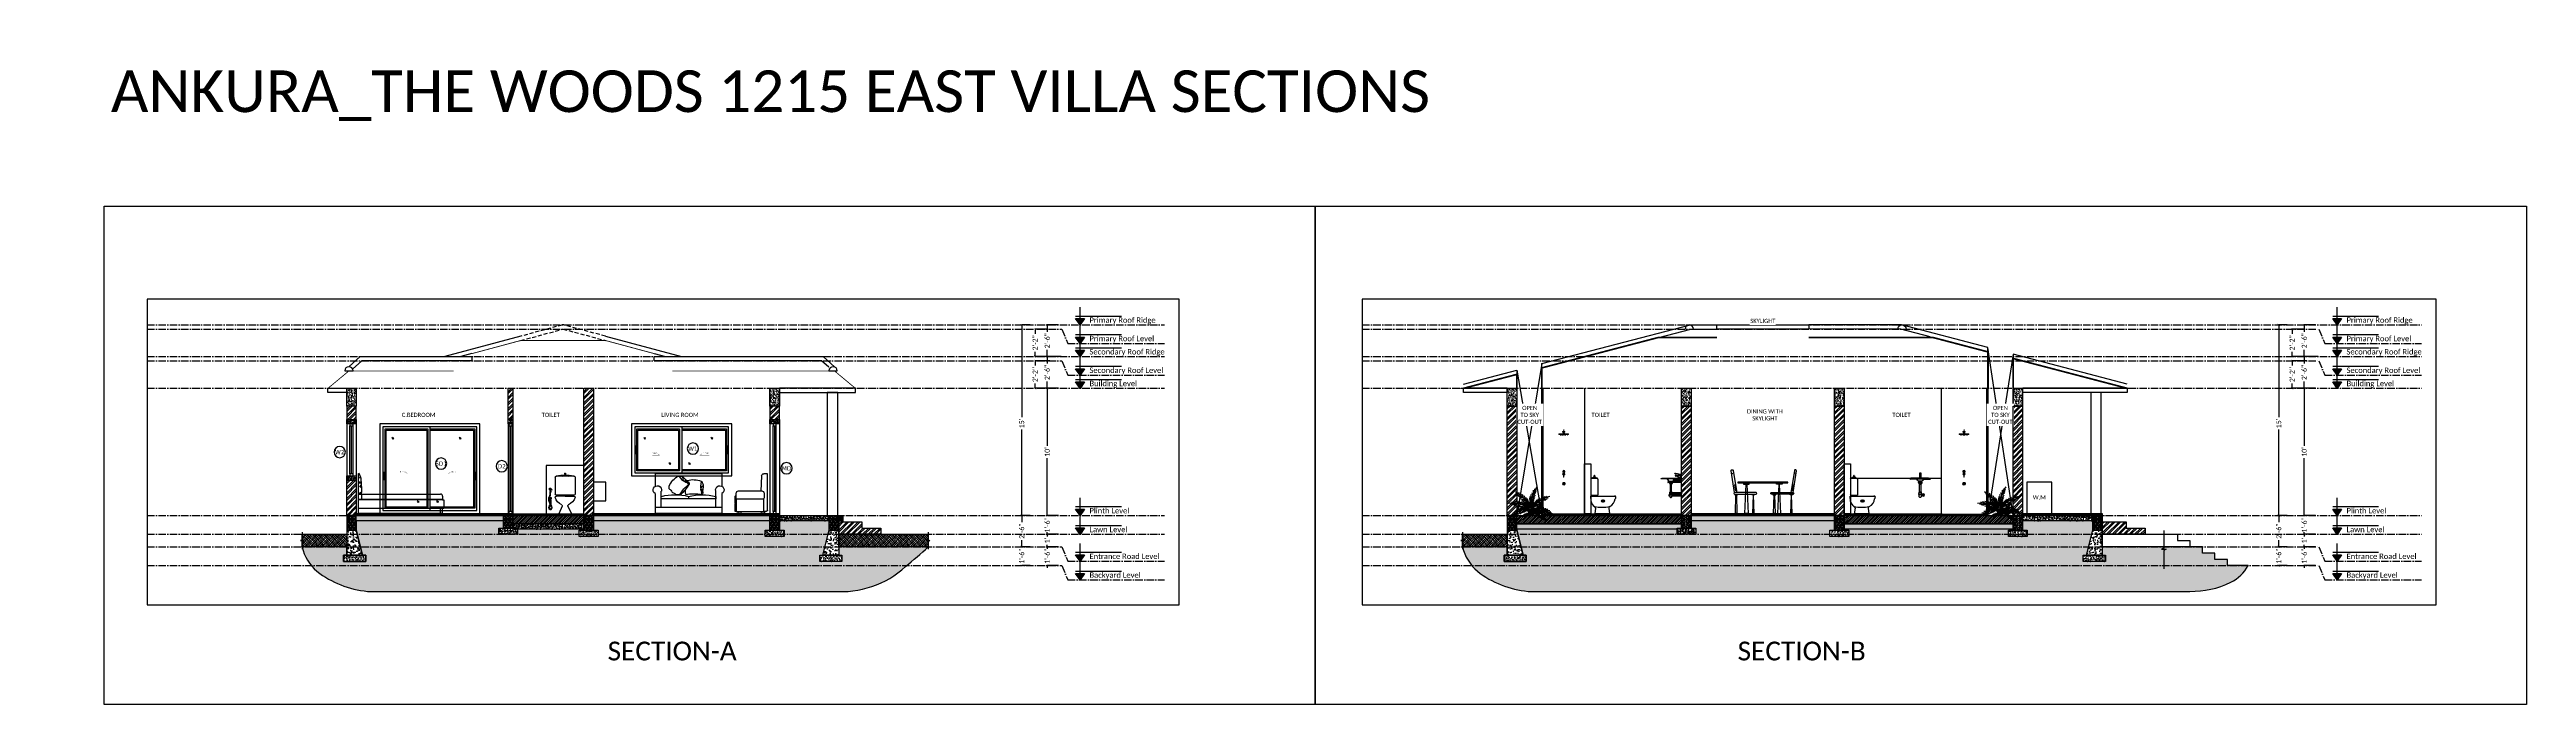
# Model space of a CAD drawing. Header units: millimetres. Extents: x -4167 to 87328, y -21481 to 19784.
# Drawn here: x -1085 to 58293, y -21481 to -5780 of the extents above; entities that cross this region are included whole.
import ezdxf
from ezdxf.enums import TextEntityAlignment as Align
from ezdxf.xclip import XClip

# ---------------------------------------------------------------- set-up
doc = ezdxf.new("R2010")
doc.units = ezdxf.units.MM
doc.header["$LTSCALE"] = 150
doc.header["$XCLIPFRAME"] = 2
for name, pattern in [('ACAD_ISO10W100', [18, 12, -3, 0, -3]), ('AI9-LType1', [1.875, 1.25, -0.625]), ('DASHED', [19.05, 12.7, -6.35]), ('HIDDEN', [0])]:
    doc.linetypes.add(name, pattern=pattern)
for name, color, linetype, true_color in [('ad-Dimension', 5, 'Continuous', 0x0000ff), ('ad-Landscape', 7, 'Continuous', 0x007f00), ('ad-Primary Roof', 5, 'Continuous', 0x0000ff), ('ad-Secondary Roof', 6, 'Continuous', 0xff00ff)]:
    doc.layers.add(name, color=color, linetype=linetype, true_color=true_color)
for name, color, linetype in [('ad-Door', 11, 'Continuous'), ('ad-Elevation 10', 8, 'Continuous'), ('ad-Elevation 12', 251, 'Continuous'), ('ad-Furniture', 8, 'Continuous'), ('ad-Glass Sectionline', 140, 'Continuous'), ('ad-Grid', 8, 'ACAD_ISO10W100'), ('ad-Lawn', 65, 'Continuous'), ('ad-Ledge wall', 6, 'Continuous'), ('ad-Level', 4, 'Continuous'), ('ad-Level text', 4, 'Continuous'), ('ad-Slab', 3, 'Continuous'), ('ad-Text main', 7, 'Continuous'), ('ad-Text Main_Door&window Label', 7, 'Continuous'), ('ad-Tile', 120, 'Continuous'), ('ad-Toilet fixtures', 8, 'Continuous'), ('ad-Wall', 240, 'Continuous'), ('ad-Wall hatch', 8, 'Continuous')]:
    doc.layers.add(name, color=color, linetype=linetype)
doc.styles.add('6 U T S R N_Typical Floor Plan$0$3BHK-E(NB)$0$grid_text', font='verdana.ttf', dxfattribs={"width": 0.9})
doc.styles.add('simplex-0.8', font='simplex.shx', dxfattribs={"width": 0.8})
doc.styles.get("Standard").update_dxf_attribs({"font": 'calibril.ttf'})
doc.dimstyles.new('Copy of A-100-DIM-INT (MM-FT)', dxfattribs={"dimscale": 50, "dimtxt": 2.4, "dimasz": 1, "dimexe": 0, "dimexo": 0, "dimgap": 1, "dimtad": 0, "dimdec": 0, "dimlfac": 0.03937, "dimdsep": 46, "dimlunit": 3, "dimtxsty": 'Standard', "dimblk": 'ARCHTICK', "dimcen": 0.025, "dimclrd": 256, "dimclre": 256, "dimclrt": 256, "dimazin": 2, "dimtfac": 1, "dimtdec": 0, "dimtix": 1, "dimtmove": 2, "dimatfit": 3, "dimldrblk": 'ARCHTICK', "dimfxl": 1, "dimtolj": 1, "dimtzin": 0, "dimarcsym": 0})

# ---------------------------------------------------------------- blocks, each defined once
blk = doc.blocks.new('ELE-1')
at = {"layer": 'ad-Level'}
blk.add_hatch(color=252, dxfattribs=at).paths.add_polyline_path([(175, 125), (88, 125), (0, 125), (88, 0)])
at = {"layer": 'ad-Level', "color": 2}
blk.add_line((0, 175), (900, 175), dxfattribs=at)
blk.add_lwpolyline([(88, 125), (175, 125), (88, 0), (0, 125), (88, 125), (88, 350)], dxfattribs=at)
blk = doc.blocks.new('EW')
at = {"layer": 'ad-Level', "xscale": 1.792223955136464, "yscale": 1.792223955136464, "zscale": 1.792223955136464}
blk.add_blockref('ELE-1', (-1613, -314), dxfattribs=at)
at = {"layer": 'ad-Level text'}
blk.add_attdef('FLOOR', (-1126, -238), '', height=150, dxfattribs=at)
blk = doc.blocks.new('_ArchTick')
at = {"color": 0, "linetype": 'ByBlock', "const_width": 0.15}
blk.add_lwpolyline([(-0.5, -0.5), (0.5, 0.5)], dxfattribs=at)
blk = doc.blocks.new('*D18')
at = {"layer": 'ad-Dimension', "lineweight": -2, "transparency": 16777216}
for p, q in [((-2811, 0), (-2811, 50)), ((-2540, 0), (-2811, 0)), ((-2811, 0), (-2811, -10)), ((-2811, -450), (-2811, -440)), ((-2540, -450), (-2811, -450)), ((-2811, -450), (-2811, -500))]:
    blk.add_line(p, q, dxfattribs=at)
at = {"layer": 'Defpoints', "color": 0, "transparency": 16777216}
for p in [(-2540, 0), (-2811, -450), (-2540, -450)]:
    blk.add_point(p, dxfattribs=at)
at = {"layer": 'ad-Dimension', "lineweight": -2, "transparency": 16777216, "xscale": 50, "yscale": 50, "zscale": 50}
for p, rotation in [((-2811, 0), 270), ((-2811, -450), 90)]:
    blk.add_blockref('_ArchTick', p, dxfattribs=dict(at, rotation=rotation))
at = {"layer": 'ad-Dimension', "transparency": 16777216, "insert": (-2811, -225), "char_height": 120, "attachment_point": 5, "rotation": 90}
blk.add_mtext('\\A1;1\'-6"', dxfattribs=at)
blk = doc.blocks.new('*D19')
at = {"layer": 'ad-Dimension', "lineweight": -2, "transparency": 16777216}
for p, q in [((-2540, 3050), (-2811, 3050)), ((-2811, 3050), (-2811, 1675)), ((-2811, 0), (-2811, 1375)), ((-2540, 0), (-2811, 0))]:
    blk.add_line(p, q, dxfattribs=at)
at = {"layer": 'Defpoints', "color": 0, "transparency": 16777216}
for p in [(-2540, 3050), (-2811, 0), (-2540, 0)]:
    blk.add_point(p, dxfattribs=at)
at = {"layer": 'ad-Dimension', "lineweight": -2, "transparency": 16777216, "xscale": 50, "yscale": 50, "zscale": 50}
for p, rotation in [((-2811, 3050), 90), ((-2811, 0), 270)]:
    blk.add_blockref('_ArchTick', p, dxfattribs=dict(at, rotation=rotation))
at = {"layer": 'ad-Dimension', "transparency": 16777216, "insert": (-2811, 1525), "char_height": 120, "attachment_point": 5, "rotation": 90}
blk.add_mtext("\\A1;10'", dxfattribs=at)
blk = doc.blocks.new('*D20')
at = {"layer": 'ad-Dimension', "lineweight": -2, "transparency": 16777216}
for p, q in [((-3220, 4570), (-3423, 4570)), ((-3423, 4570), (-3423, 2360)), ((-3423, 0), (-3423, 2060)), ((-3220, 0), (-3423, 0))]:
    blk.add_line(p, q, dxfattribs=at)
at = {"layer": 'Defpoints', "color": 0, "transparency": 16777216}
for p in [(-3220, 4570), (-3423, 0), (-3220, 0)]:
    blk.add_point(p, dxfattribs=at)
at = {"layer": 'ad-Dimension', "lineweight": -2, "transparency": 16777216, "xscale": 50, "yscale": 50, "zscale": 50}
for p, rotation in [((-3423, 4570), 90), ((-3423, 0), 270)]:
    blk.add_blockref('_ArchTick', p, dxfattribs=dict(at, rotation=rotation))
at = {"layer": 'ad-Dimension', "transparency": 16777216, "insert": (-3423, 2210), "char_height": 120, "attachment_point": 5, "rotation": 90}
blk.add_mtext("\\A1;15'", dxfattribs=at)
blk = doc.blocks.new('*D22')
at = {"layer": 'ad-Dimension', "lineweight": -2, "transparency": 16777216}
for p, q in [((-2478, 3810), (-2811, 3810)), ((-2811, 3810), (-2811, 3648)), ((-2811, 3050), (-2811, 3212)), ((-2540, 3050), (-2811, 3050))]:
    blk.add_line(p, q, dxfattribs=at)
at = {"layer": 'Defpoints', "color": 0, "transparency": 16777216}
for p in [(-2811, 3810), (-2478, 3810), (-2540, 3050)]:
    blk.add_point(p, dxfattribs=at)
at = {"layer": 'ad-Dimension', "lineweight": -2, "transparency": 16777216, "xscale": 50, "yscale": 50, "zscale": 50}
for p, rotation in [((-2811, 3810), 90), ((-2811, 3050), 270)]:
    blk.add_blockref('_ArchTick', p, dxfattribs=dict(at, rotation=rotation))
at = {"layer": 'ad-Dimension', "transparency": 16777216, "insert": (-2811, 3430), "char_height": 120, "attachment_point": 5, "rotation": 90}
blk.add_mtext('\\A1;2\'-6"', dxfattribs=at)
blk = doc.blocks.new('*D23')
at = {"layer": 'ad-Dimension', "lineweight": -2, "transparency": 16777216}
for p, q in [((-2540, 4570), (-2811, 4570)), ((-2811, 4570), (-2811, 4408)), ((-2811, 3810), (-2811, 3972)), ((-2478, 3810), (-2811, 3810))]:
    blk.add_line(p, q, dxfattribs=at)
at = {"layer": 'Defpoints', "color": 0, "transparency": 16777216}
for p in [(-2811, 4570), (-2540, 4570), (-2478, 3810)]:
    blk.add_point(p, dxfattribs=at)
at = {"layer": 'ad-Dimension', "lineweight": -2, "transparency": 16777216, "xscale": 50, "yscale": 50, "zscale": 50}
for p, rotation in [((-2811, 4570), 90), ((-2811, 3810), 270)]:
    blk.add_blockref('_ArchTick', p, dxfattribs=dict(at, rotation=rotation))
at = {"layer": 'ad-Dimension', "transparency": 16777216, "insert": (-2811, 4190), "char_height": 120, "attachment_point": 5, "rotation": 90}
blk.add_mtext('\\A1;2\'-6"', dxfattribs=at)
blk = doc.blocks.new('*D24')
at = {"layer": 'ad-Dimension', "lineweight": -2, "transparency": 16777216}
for p, q in [((-2751, 3710), (-3101, 3710)), ((-3101, 3710), (-3101, 3598)), ((-3101, 3050), (-3101, 3162)), ((-2811, 3050), (-3101, 3050))]:
    blk.add_line(p, q, dxfattribs=at)
at = {"layer": 'Defpoints', "color": 0, "transparency": 16777216}
for p in [(-2751, 3710), (-3101, 3050), (-2811, 3050)]:
    blk.add_point(p, dxfattribs=at)
at = {"layer": 'ad-Dimension', "lineweight": -2, "transparency": 16777216, "xscale": 50, "yscale": 50, "zscale": 50}
for p, rotation in [((-3101, 3710), 90), ((-3101, 3050), 270)]:
    blk.add_blockref('_ArchTick', p, dxfattribs=dict(at, rotation=rotation))
at = {"layer": 'ad-Dimension', "transparency": 16777216, "insert": (-3101, 3380), "char_height": 120, "attachment_point": 5, "rotation": 90}
blk.add_mtext('\\A1;2\'-2"', dxfattribs=at)
blk = doc.blocks.new('*D25')
at = {"layer": 'ad-Dimension', "lineweight": -2, "transparency": 16777216}
for p, q in [((-2811, 4470), (-3101, 4470)), ((-3101, 4470), (-3101, 4358)), ((-3101, 3810), (-3101, 3922)), ((-2811, 3810), (-3101, 3810))]:
    blk.add_line(p, q, dxfattribs=at)
at = {"layer": 'Defpoints', "color": 0, "transparency": 16777216}
for p in [(-2811, 4470), (-3101, 3810), (-2811, 3810)]:
    blk.add_point(p, dxfattribs=at)
at = {"layer": 'ad-Dimension', "lineweight": -2, "transparency": 16777216, "xscale": 50, "yscale": 50, "zscale": 50}
for p, rotation in [((-3101, 4470), 90), ((-3101, 3810), 270)]:
    blk.add_blockref('_ArchTick', p, dxfattribs=dict(at, rotation=rotation))
at = {"layer": 'ad-Dimension', "transparency": 16777216, "insert": (-3101, 4140), "char_height": 120, "attachment_point": 5, "rotation": 90}
blk.add_mtext('\\A1;2\'-2"', dxfattribs=at)
blk = doc.blocks.new('*D21')
at = {"layer": 'ad-Dimension', "lineweight": -2, "transparency": 16777216}
for p, q in [((-2811, -750), (-2811, -700)), ((-2540, -750), (-2811, -750)), ((-2811, -750), (-2811, -760)), ((-2811, -1200), (-2811, -1190)), ((-2540, -1200), (-2811, -1200)), ((-2811, -1200), (-2811, -1250))]:
    blk.add_line(p, q, dxfattribs=at)
at = {"layer": 'Defpoints', "color": 0, "transparency": 16777216}
for p in [(-2540, -750), (-2811, -1200), (-2540, -1200)]:
    blk.add_point(p, dxfattribs=at)
at = {"layer": 'ad-Dimension', "lineweight": -2, "transparency": 16777216, "xscale": 50, "yscale": 50, "zscale": 50}
for p, rotation in [((-2811, -750), 270), ((-2811, -1200), 90)]:
    blk.add_blockref('_ArchTick', p, dxfattribs=dict(at, rotation=rotation))
at = {"layer": 'ad-Dimension', "transparency": 16777216, "insert": (-2811, -975), "char_height": 120, "attachment_point": 5, "rotation": 90}
blk.add_mtext('\\A1;1\'-6"', dxfattribs=at)
blk = doc.blocks.new('*D26')
at = {"layer": 'ad-Dimension', "lineweight": -2, "transparency": 16777216}
for p, q in [((-2811, -450), (-2811, -400)), ((-2540, -450), (-2811, -450)), ((-2811, -450), (-2811, -497)), ((-2811, -750), (-2811, -703)), ((-2540, -750), (-2811, -750)), ((-2811, -750), (-2811, -800))]:
    blk.add_line(p, q, dxfattribs=at)
at = {"layer": 'Defpoints', "color": 0, "transparency": 16777216}
for p in [(-2540, -450), (-2811, -750), (-2540, -750)]:
    blk.add_point(p, dxfattribs=at)
at = {"layer": 'ad-Dimension', "lineweight": -2, "transparency": 16777216, "xscale": 50, "yscale": 50, "zscale": 50}
for p, rotation in [((-2811, -450), 270), ((-2811, -750), 90)]:
    blk.add_blockref('_ArchTick', p, dxfattribs=dict(at, rotation=rotation))
at = {"layer": 'ad-Dimension', "transparency": 16777216, "insert": (-2811, -600), "char_height": 120, "attachment_point": 5, "rotation": 90}
blk.add_mtext("\\A1;1'", dxfattribs=at)
blk = doc.blocks.new('*D27')
at = {"layer": 'ad-Dimension', "lineweight": -2, "transparency": 16777216}
for p, q in [((-3220, -750), (-3423, -750)), ((-3423, -750), (-3423, -760)), ((-3423, -1200), (-3423, -1190)), ((-3220, -1200), (-3423, -1200))]:
    blk.add_line(p, q, dxfattribs=at)
at = {"layer": 'Defpoints', "color": 0, "transparency": 16777216}
for p in [(-3220, -750), (-3423, -1200), (-3220, -1200)]:
    blk.add_point(p, dxfattribs=at)
at = {"layer": 'ad-Dimension', "lineweight": -2, "transparency": 16777216, "xscale": 50, "yscale": 50, "zscale": 50}
for p, rotation in [((-3423, -750), 90), ((-3423, -1200), 270)]:
    blk.add_blockref('_ArchTick', p, dxfattribs=dict(at, rotation=rotation))
at = {"layer": 'ad-Dimension', "transparency": 16777216, "insert": (-3423, -975), "char_height": 120, "attachment_point": 5, "rotation": 90}
blk.add_mtext('\\A1;1\'-6"', dxfattribs=at)
blk = doc.blocks.new('*D28')
at = {"layer": 'ad-Dimension', "lineweight": -2, "transparency": 16777216}
for p, q in [((-3220, 0), (-3423, 0)), ((-3423, 0), (-3423, -157)), ((-3423, -750), (-3423, -593)), ((-3220, -750), (-3423, -750))]:
    blk.add_line(p, q, dxfattribs=at)
at = {"layer": 'Defpoints', "color": 0, "transparency": 16777216}
for p in [(-3220, 0), (-3423, -750), (-3220, -750)]:
    blk.add_point(p, dxfattribs=at)
at = {"layer": 'ad-Dimension', "lineweight": -2, "transparency": 16777216, "xscale": 50, "yscale": 50, "zscale": 50}
for p, rotation in [((-3423, 0), 90), ((-3423, -750), 270)]:
    blk.add_blockref('_ArchTick', p, dxfattribs=dict(at, rotation=rotation))
at = {"layer": 'ad-Dimension', "transparency": 16777216, "insert": (-3423, -375), "char_height": 120, "attachment_point": 5, "rotation": 90}
blk.add_mtext('\\A1;2\'-6"', dxfattribs=at)
blk = doc.blocks.new('zw$AF79')
at = {"layer": 'ad-Wall hatch', "transparency": 33554687}
h = blk.add_hatch(dxfattribs=at)
h.set_pattern_fill('AR-HBONE', color=256, scale=0.3)
h.set_pattern_definition([(45, (-5e-12, -350), (1e-14, 43.1052), [91.44, -30.48]), (135, (21.553, -328.447), (2e-14, 43.1052), [91.44, -30.48])])
h.paths.add_polyline_path([(0, 0), (230, 0), (230, -350), (0, -350)])
at = {"layer": 'ad-Slab'}
blk.add_lwpolyline([(0, 0), (230, 0), (230, -350), (0, -350), (0, 0)], dxfattribs=at)
blk = doc.blocks.new('zw$5A5B')
at = {"layer": 'ad-Wall hatch', "transparency": 33554687}
h = blk.add_hatch(dxfattribs=at)
h.set_pattern_fill('AR-CONC', color=256, angle=360)
h.set_pattern_definition([(50, (-150, -950), (182.185, -15.94), [19.05, -209.55]), (355, (-150, -950), (-35.243, 191.057), [15.24, -167.64]), (100.451, (-134.82, -951.33), (146.94, 175.118), [16.19, -178.09]), (46.184, (-150, -899.2), (271.08, -42.04), [28.575, -314.325]), (96.636, (-127.4, -902.7), (237.4, 247.43), [24.285, -267.136]), (351.184, (-150, -899.2), (237.4, 247.43), [22.86, -251.46]), (21, (-124.6, -911.9), (151.614, -102.265), [19.05, -209.55]), (326, (-124.6, -911.9), (61.8, 184.19), [15.24, -167.64]), (71.45, (-111.97, -920.42), (213.416, 81.923), [16.19, -178.09]), (37.5, (-150, -950), (3.0886, 84.555), [0, -165.608, 0, -170.18, 0, -168.275]), (7.5, (-150, -950), (66.82, 100.18), [0, -97.028, 0, -161.798, 0, -64.135]), (327.5, (-206.64, -950), (135.5906, -5.729), [0, -63.5, 0, -198.12, 0, -262.89]), (317.5, (-232.04, -950), (148.13, 25.426), [0, -82.55, 0, -131.572, 0, -186.69])])
h.paths.add_polyline_path([(0, -350), (230, -350), (230, -950), (-150, -950)])
h = blk.add_hatch(dxfattribs=at)
h.set_pattern_fill('AR-CONC', color=256, scale=0.5, angle=360)
h.set_pattern_definition([(50, (-59428.06, 1542.97), (91.09233, -7.96954), [9.525, -104.775]), (355, (-59428.06, 1542.97), (-17.62171, 95.52842), [7.62, -83.82029]), (100.45144, (-59420.47, 1542.305), (73.47062, 87.55888), [8.095, -89.04512]), (46.1842, (-59428.06, 1568.37), (135.53952, -21.02116), [14.2875, -157.1625]), (96.63556, (-59416.76, 1566.62), (118.70207, 123.71306), [12.1425, -133.5678]), (351.18415, (-59428.06, 1568.37), (118.70207, 123.71306), [11.42998, -125.72987]), (21, (-59415.36, 1562.02), (75.8072, -51.1326), [9.525, -104.775]), (326, (-59415.36, 1562.02), (30.90101, 92.09398), [7.62, -83.82]), (71.45144, (-59409.04, 1557.76), (106.70821, 40.96138), [8.095, -89.04497]), (37.5, (-59428.057, 1542.97), (1.544302, 42.27752), [0, -82.804, 0, -85.09, 0, -84.1375]), (7.5, (-59428.057, 1542.97), (33.40983, 50.090287), [0, -48.514, 0, -80.899, 0, -32.0675]), (327.5, (-59456.378, 1542.97), (67.795298, -2.864372), [0, -31.75, 0, -99.06, 0, -131.445]), (317.5, (-59469.08, 1542.97), (74.06459, 12.713246), [0, -41.275, 0, -65.786, 0, -93.345])])
h.paths.add_polyline_path([(305, -1100), (-225, -1100), (-225, -950), (305, -950)])
at = {"layer": 'ad-Slab'}
for points in [[(0, -350), (230, -350), (230, -950), (-150, -950)], [(305, -1100), (-225, -1100), (-225, -950), (305, -950)]]:
    blk.add_lwpolyline(points, close=True, dxfattribs=at)
blk.add_blockref('zw$AF79', (0, 0), dxfattribs=at)
blk = doc.blocks.new('zw$E4F9')
at = {"layer": 'ad-Wall hatch', "transparency": 33554687}
h = blk.add_hatch(dxfattribs=at)
h.set_pattern_fill('AR-CONC', color=256, scale=0.5)
h.set_pattern_definition([(50, (-110, -500), (91.092, -7.97), [9.525, -104.775]), (355, (-110, -500), (-17.622, 95.528), [7.62, -83.82]), (100.451, (-102.41, -500.66), (73.47, 87.559), [8.095, -89.045]), (46.184, (-110, -474.6), (135.54, -21.02), [14.287, -157.162]), (96.636, (-98.7, -476.35), (118.702, 123.713), [12.143, -133.568]), (351.184, (-110, -474.6), (118.7, 123.713), [11.43, -125.73]), (21, (-97.3, -480.95), (75.807, -51.133), [9.525, -104.775]), (326, (-97.3, -480.95), (30.901, 92.094), [7.62, -83.82]), (71.451, (-90.98, -485.21), (106.708, 40.961), [8.095, -89.045]), (37.5, (-110, -500), (1.5443, 42.2775), [0, -82.804, 0, -85.09, 0, -84.1375]), (7.5, (-110, -500), (33.41, 50.0903), [0, -48.514, 0, -80.899, 0, -32.0675]), (327.5, (-138.32, -500), (67.7953, -2.8644), [0, -31.75, 0, -99.06, 0, -131.445]), (317.5, (-151.02, -500), (74.0646, 12.713), [0, -41.275, 0, -65.786, 0, -93.345])])
h.paths.add_polyline_path([(-110, -350), (340, -350), (340, -500), (-110, -500)])
at = {"layer": 'ad-Slab'}
blk.add_lwpolyline([(-110, -350), (340, -350), (340, -500), (-110, -500)], close=True, dxfattribs=at)
blk.add_blockref('zw$AF79', (0, 0), dxfattribs=at)
blk = doc.blocks.new('A$Ccf68a1fe')
at = {"layer": 'ad-Wall hatch', "transparency": 33554687}
h = blk.add_hatch(dxfattribs=at)
h.set_pattern_fill('AR-HBONE', color=256, scale=0.3)
h.set_pattern_definition([(45, (-7e-12, -350), (1e-14, 43.1052), [91.44, -30.48]), (135, (21.553, -328.447), (2e-14, 43.1052), [91.44, -30.48])])
h.paths.add_polyline_path([(0, 0), (230, 0), (230, -300), (0, -300)])
at = {"layer": 'ad-Slab'}
blk.add_lwpolyline([(0, 0), (230, 0), (230, -300), (0, -300), (0, 0)], dxfattribs=at)
blk = doc.blocks.new('A$C46166ea8')
at = {"layer": 'ad-Wall hatch', "transparency": 33554687}
h = blk.add_hatch(dxfattribs=at)
h.set_pattern_fill('AR-CONC', color=256, scale=0.5)
h.set_pattern_definition([(50, (-110, -450), (91.092, -7.97), [9.525, -104.775]), (355, (-110, -450), (-17.622, 95.528), [7.62, -83.82]), (100.451, (-102.41, -450.66), (73.47, 87.559), [8.095, -89.045]), (46.184, (-110, -424.6), (135.54, -21.02), [14.287, -157.162]), (96.636, (-98.7, -426.35), (118.702, 123.713), [12.143, -133.568]), (351.184, (-110, -424.6), (118.7, 123.713), [11.43, -125.73]), (21, (-97.3, -430.95), (75.807, -51.133), [9.525, -104.775]), (326, (-97.3, -430.95), (30.901, 92.094), [7.62, -83.82]), (71.451, (-90.98, -435.21), (106.708, 40.961), [8.095, -89.045]), (37.5, (-110, -450), (1.5443, 42.2775), [0, -82.804, 0, -85.09, 0, -84.1375]), (7.5, (-110, -450), (33.41, 50.0903), [0, -48.514, 0, -80.899, 0, -32.0675]), (327.5, (-138.32, -450), (67.7953, -2.8644), [0, -31.75, 0, -99.06, 0, -131.445]), (317.5, (-151.02, -450), (74.0646, 12.713), [0, -41.275, 0, -65.786, 0, -93.345])])
h.paths.add_polyline_path([(-110, -300), (340, -300), (340, -450), (-110, -450)])
at = {"layer": 'ad-Slab'}
blk.add_lwpolyline([(-110, -300), (340, -300), (340, -450), (-110, -450)], close=True, dxfattribs=at)
blk.add_blockref('A$Ccf68a1fe', (0, 0), dxfattribs=at)
blk = doc.blocks.new('zw$564D')
at = {"layer": 'ad-Elevation 10', "transparency": 33554559}
h = blk.add_hatch(dxfattribs=at)
h.set_pattern_fill('EARTH', color=256, scale=25, angle=45)
h.set_pattern_definition([(45, (-16959.63, 31014.2), (9e-14, 224.5064), [158.75, -158.75]), (45, (-17001.73, 31056.29), (9e-14, 224.5064), [158.75, -158.75]), (45, (-17043.82, 31098.38), (9e-14, 224.5064), [158.75, -158.75]), (135, (-17043.82, 31126.45), (-224.5064, 9e-14), [158.75, -158.75]), (135, (-17001.73, 31168.54), (-224.5064, 9e-14), [158.75, -158.75]), (135, (-16959.63, 31210.64), (-224.5064, 9e-14), [158.75, -158.75])])
edge = h.paths.add_edge_path()
edge.add_line((-555, -350), (-555, -125))
edge.add_line((-555, -125), (-1745, -125))
edge.add_line((-1745, -125), (-1745, -350))
edge.add_line((-1745, -350), (-1635, -350))
edge.add_line((-1635, -350), (-1635, -500))
edge.add_line((-1635, -500), (-2085, -500))
edge.add_line((-2085, -500), (-2085, -350))
edge.add_line((-2085, -350), (-1975, -350))
edge.add_line((-1975, -350), (-1975, -125))
edge.add_line((-1975, -125), (-6205, -125))
edge.add_line((-6205, -125), (-6205, -350))
edge.add_line((-6205, -350), (-6095, -350))
edge.add_line((-6095, -350), (-6095, -500))
edge.add_line((-6095, -500), (-6545, -500))
edge.add_line((-6545, -500), (-6545, -350))
edge.add_line((-6545, -350), (-6435, -350))
edge.add_line((-6435, -350), (-6435, -325))
edge.add_line((-6435, -325), (-8025, -325))
edge.add_line((-8025, -325), (-8025, -450))
edge.add_line((-8025, -450), (-8475, -450))
edge.add_line((-8475, -450), (-8475, -300))
edge.add_line((-8475, -300), (-8365, -300))
edge.add_line((-8365, -300), (-8365, -125))
edge.add_line((-8365, -125), (-11890, -125))
edge.add_line((-11890, -125), (-11890, -350))
edge.add_line((-11890, -350), (-11740, -950))
edge.add_line((-11740, -950), (-11665, -950))
edge.add_line((-11665, -950), (-11665, -1100))
edge.add_line((-11665, -1100), (-12195, -1100))
edge.add_line((-12195, -1100), (-12195, -950))
edge.add_line((-12195, -950), (-12120, -950))
edge.add_line((-12120, -950), (-12120, -750))
edge.add_line((-12120, -750), (-13191, -750))
edge.add_ellipse((-12120, -503), major_axis=(1098, 0), ratio=1, start_angle=192.98309, end_angle=229.38332)
edge.add_ellipse((-11406, 501), major_axis=(2329, 0), ratio=1, start_angle=232.13247, end_angle=264.68238)
edge.add_line((-11622, -1817), (-457, -1817))
edge.add_ellipse((-273, 473), major_axis=(2297, 0), ratio=1, start_angle=265.40574, end_angle=312.40478)
edge.add_ellipse((-9314, 11520), major_axis=(16570, 0), ratio=1, start_angle=309.72638, end_angle=312.22454)
edge.add_line((1822, -750), (-325, -750))
edge.add_line((-325, -750), (-325, -950))
edge.add_line((-325, -950), (-250, -950))
edge.add_line((-250, -950), (-250, -1100))
edge.add_line((-250, -1100), (-780, -1100))
edge.add_line((-780, -1100), (-780, -950))
edge.add_line((-780, -950), (-705, -950))
edge.add_line((-705, -950), (-555, -350))
at = {"layer": 'ad-Lawn', "transparency": 33554559}
h = blk.add_hatch(dxfattribs=at)
h.set_pattern_fill('EARTH', color=256, scale=15, angle=45)
h.set_pattern_definition([(45, (-14257.01, -750), (7e-14, 134.704), [95.25, -95.25]), (45, (-14282.27, -724.74), (7e-14, 134.704), [95.25, -95.25]), (45, (-14307.53, -699.49), (7e-14, 134.704), [95.25, -95.25]), (135, (-14307.53, -682.65), (-134.704, 7e-14), [95.25, -95.25]), (135, (-14282.27, -657.39), (-134.704, 7e-14), [95.25, -95.25]), (135, (-14257.01, -632.13), (-134.704, 7e-14), [95.25, -95.25])])
h.paths.add_polyline_path([(-13191, -450), (-12120, -450), (-12120, -750), (-13191, -750)])
h = blk.add_hatch(dxfattribs=at)
h.set_pattern_fill('EARTH', color=256, scale=15, angle=45)
h.set_pattern_definition([(45, (-225, -750), (7e-14, 134.704), [95.25, -95.25]), (45, (-250.26, -724.74), (7e-14, 134.704), [95.25, -95.25]), (45, (-275.51, -699.49), (7e-14, 134.704), [95.25, -95.25]), (135, (-275.51, -682.65), (-134.704, 7e-14), [95.25, -95.25]), (135, (-250.26, -657.39), (-134.704, 7e-14), [95.25, -95.25]), (135, (-225, -632.13), (-134.704, 7e-14), [95.25, -95.25])])
h.paths.add_polyline_path([(-325, -450), (1822, -450), (1822, -750), (-325, -750)])
at = {"layer": 'ad-Wall hatch', "transparency": 33554687}
h = blk.add_hatch(dxfattribs=at)
h.set_pattern_fill('AR-CONC', color=256, scale=0.5)
h.set_pattern_definition([(50, (-11890, -125), (91.0923, -7.9695), [9.525, -104.775]), (355, (-11890, -125), (-17.6217, 95.5284), [7.62, -83.8203]), (100.4514, (-11882.41, -125.66), (73.4706, 87.5589), [8.095, -89.0451]), (46.1842, (-11890, -99.6), (135.5395, -21.021), [14.2875, -157.1625]), (96.6356, (-11878.7, -101.35), (118.702, 123.713), [12.1425, -133.568]), (351.184, (-11890, -99.6), (118.702, 123.713), [11.43, -125.73]), (21, (-11877.3, -105.95), (75.8072, -51.1326), [9.525, -104.775]), (326, (-11877.3, -105.95), (30.901, 92.094), [7.62, -83.82]), (71.4514, (-11870.98, -110.21), (106.7082, 40.9614), [8.095, -89.045]), (37.5, (-11890, -125), (1.5443, 42.27752), [0, -82.804, 0, -85.09, 0, -84.1375]), (7.5, (-11890, -125), (33.40983, 50.0903), [0, -48.514, 0, -80.899, 0, -32.0675]), (327.5, (-11918.32, -125), (67.7953, -2.86437), [0, -31.75, 0, -99.06, 0, -131.445]), (317.5, (-11931.02, -125), (74.0646, 12.7132), [0, -41.275, 0, -65.786, 0, -93.345])])
h.paths.add_polyline_path([(-11890, 0), (-8365, 0), (-8365, -125), (-11890, -125)])
h = blk.add_hatch(dxfattribs=at)
h.set_pattern_fill('ANSI31', color=256, scale=10)
h.set_pattern_definition([(45, (-42534.51, 18846.046), (-22.45064, 22.45064), [])])
h.paths.add_polyline_path([(-8135, 0), (-6435, 0), (-6435, -200), (-8135, -200)])
h = blk.add_hatch(dxfattribs=at)
h.set_pattern_fill('AR-CONC', color=256, scale=0.5)
h.set_pattern_definition([(50, (-11890, -325), (91.0923, -7.9695), [9.525, -104.775]), (355, (-11890, -325), (-17.6217, 95.5284), [7.62, -83.8203]), (100.4514, (-11882.41, -325.66), (73.4706, 87.5589), [8.095, -89.0451]), (46.1842, (-11890, -299.6), (135.5395, -21.0212), [14.2875, -157.1625]), (96.6356, (-11878.7, -301.35), (118.702, 123.713), [12.1425, -133.5678]), (351.1842, (-11890, -299.6), (118.702, 123.713), [11.43, -125.73]), (21, (-11877.3, -305.95), (75.8072, -51.1326), [9.525, -104.775]), (326, (-11877.3, -305.95), (30.901, 92.094), [7.62, -83.82]), (71.4514, (-11870.98, -310.21), (106.7082, 40.9614), [8.095, -89.045]), (37.5, (-11890, -325), (1.5443, 42.27752), [0, -82.804, 0, -85.09, 0, -84.1375]), (7.5, (-11890, -325), (33.40983, 50.0903), [0, -48.514, 0, -80.899, 0, -32.0675]), (327.5, (-11918.32, -325), (67.7953, -2.86437), [0, -31.75, 0, -99.06, 0, -131.445]), (317.5, (-11931.02, -325), (74.0646, 12.71325), [0, -41.275, 0, -65.786, 0, -93.345])])
h.paths.add_polyline_path([(-8135, -200), (-6435, -200), (-6435, -325), (-8135, -325)])
h = blk.add_hatch(dxfattribs=at)
h.set_pattern_fill('AR-CONC', color=256, scale=0.5)
h.set_pattern_definition([(50, (-9598.18, -125), (91.0923, -7.96954), [9.525, -104.775]), (355, (-9598.18, -125), (-17.6217, 95.5284), [7.62, -83.8203]), (100.4514, (-9590.59, -125.66), (73.4706, 87.5589), [8.095, -89.0451]), (46.1842, (-9598.18, -99.6), (135.5395, -21.0212), [14.2875, -157.1625]), (96.6356, (-9586.89, -101.35), (118.702, 123.713), [12.1425, -133.5678]), (351.1842, (-9598.18, -99.6), (118.702, 123.713), [11.43, -125.7299]), (21, (-9585.48, -105.95), (75.8072, -51.1326), [9.525, -104.775]), (326, (-9585.48, -105.95), (30.901, 92.094), [7.62, -83.82]), (71.4514, (-9579.17, -110.21), (106.7082, 40.9614), [8.095, -89.045]), (37.5, (-9598.183, -125), (1.5443, 42.27752), [0, -82.804, 0, -85.09, 0, -84.1375]), (7.5, (-9598.183, -125), (33.40983, 50.0903), [0, -48.514, 0, -80.899, 0, -32.0675]), (327.5, (-9626.504, -125), (67.7953, -2.86437), [0, -31.75, 0, -99.06, 0, -131.445]), (317.5, (-9639.204, -125), (74.0646, 12.71325), [0, -41.275, 0, -65.786, 0, -93.345])])
h.paths.add_polyline_path([(-6205, 0), (-1975, 0), (-1975, -125), (-6205, -125)])
h = blk.add_hatch(dxfattribs=at)
h.set_pattern_fill('AR-CONC', color=256, scale=0.5)
h.set_pattern_definition([(50, (-11875, -125), (91.09233, -7.96954), [9.525, -104.775]), (355, (-11875, -125), (-17.6217, 95.5284), [7.62, -83.8203]), (100.45144, (-11867.41, -125.66), (73.4706, 87.5589), [8.095, -89.0451]), (46.1842, (-11875, -99.6), (135.5395, -21.0212), [14.2875, -157.1625]), (96.6356, (-11863.7, -101.35), (118.702, 123.713), [12.1425, -133.5678]), (351.1842, (-11875, -99.6), (118.702, 123.713), [11.43, -125.7299]), (21, (-11862.3, -105.95), (75.8072, -51.1326), [9.525, -104.775]), (326, (-11862.3, -105.95), (30.901, 92.094), [7.62, -83.82]), (71.45145, (-11855.98, -110.21), (106.7082, 40.9614), [8.095, -89.045]), (37.5, (-11875, -125), (1.5443, 42.27752), [0, -82.804, 0, -85.09, 0, -84.1375]), (7.5, (-11875, -125), (33.40983, 50.09029), [0, -48.514, 0, -80.899, 0, -32.0675]), (327.5, (-11903.32, -125), (67.7953, -2.86437), [0, -31.75, 0, -99.06, 0, -131.445]), (317.5, (-11916.02, -125), (74.0646, 12.71325), [0, -41.275, 0, -65.786, 0, -93.345])])
h.paths.add_polyline_path([(-1745, 0), (-555, 0), (-555, -125), (-1745, -125)])
h = blk.add_hatch(dxfattribs=at)
h.set_pattern_fill('AR-CONC', color=256, scale=0.5)
h.set_pattern_definition([(50, (-12215, -125), (91.09233, -7.96954), [9.525, -104.775]), (355, (-12215, -125), (-17.6217, 95.5284), [7.62, -83.8203]), (100.45144, (-12207.41, -125.66), (73.4706, 87.5589), [8.095, -89.0451]), (46.1842, (-12215, -99.6), (135.5395, -21.0212), [14.2875, -157.1625]), (96.6356, (-12203.7, -101.35), (118.702, 123.713), [12.1425, -133.5678]), (351.1842, (-12215, -99.6), (118.702, 123.713), [11.43, -125.7299]), (21, (-12202.3, -105.95), (75.8072, -51.1326), [9.525, -104.775]), (326, (-12202.3, -105.95), (30.901, 92.094), [7.62, -83.82]), (71.45145, (-12195.98, -110.21), (106.7082, 40.9614), [8.095, -89.045]), (37.5, (-12215, -125), (1.5443, 42.27752), [0, -82.804, 0, -85.09, 0, -84.1375]), (7.5, (-12215, -125), (33.40983, 50.09029), [0, -48.514, 0, -80.899, 0, -32.0675]), (327.5, (-12243.32, -125), (67.7953, -2.86437), [0, -31.75, 0, -99.06, 0, -131.445]), (317.5, (-12256.02, -125), (74.0646, 12.71325), [0, -41.275, 0, -65.786, 0, -93.345])])
h.paths.add_polyline_path([(-325, 0), (-225, 0), (-225, -125), (-325, -125)])
h = blk.add_hatch(dxfattribs=at)
h.set_pattern_fill('ANSI32', color=256, scale=10)
h.set_pattern_definition([(45, (2071.82, -600), (-67.352, 67.352), []), (45, (2116.72, -600), (-67.352, 67.352), [])])
h.paths.add_polyline_path([(-325, -125), (-225, -125), (-225, -150), (230, -150), (230, -300), (685, -300), (685, -450), (-325, -450)])
at = {"layer": 'ad-Elevation 10'}
for points in [[(-13191, -397), (-13191, -582), (-13229, -600), (-13152, -600), (-13191, -619), (-13191, -809)], [(1822, -397), (1822, -582), (1784, -600), (1860, -600), (1822, -619), (1822, -809)]]:
    blk.add_lwpolyline(points, dxfattribs=at)
blk.add_lwpolyline([(-555, -350), (-555, -125), (-1745, -125), (-1745, -350), (-1635, -350), (-1635, -500), (-2085, -500), (-2085, -350), (-1975, -350), (-1975, -125), (-6205, -125), (-6205, -350), (-6095, -350), (-6095, -500), (-6545, -500), (-6545, -350), (-6435, -350), (-6435, -325), (-8025, -325), (-8025, -450), (-8475, -450), (-8475, -300), (-8365, -300), (-8365, -125), (-11890, -125), (-11890, -350), (-11740, -950), (-11665, -950), (-11665, -1100), (-12195, -1100), (-12195, -950), (-12120, -950), (-12120, -750), (-13191, -750, 0.160175), (-12835, -1337, 0.142988), (-11622, -1817), (-457, -1817, 0.207996), (1277, -1224, 0.010901), (1822, -750), (-325, -750), (-325, -950), (-250, -950), (-250, -1100), (-780, -1100), (-780, -950), (-705, -950), (-555, -350)], format="xyb", close=True, dxfattribs=at)
at = {"layer": 'ad-Elevation 10', "elevation": 0}
blk.add_lwpolyline([(-8135, 0), (-6435, 0), (-6435, -200), (-8135, -200)], close=True, dxfattribs=at)
at = {"layer": 'ad-Lawn'}
for points in [[(-13191, -450), (-12120, -450), (-12120, -750), (-13191, -750)], [(-325, -450), (1822, -450), (1822, -750), (-325, -750)]]:
    blk.add_lwpolyline(points, close=True, dxfattribs=at)
at = {"layer": 'ad-Slab'}
for points in [[(-11890, 0), (-8365, 0), (-8365, -125), (-11890, -125)], [(-8135, -200), (-6435, -200), (-6435, -325), (-8135, -325)], [(-6205, 0), (-1975, 0), (-1975, -125), (-6205, -125)], [(-1745, 0), (-555, 0), (-555, -125), (-1745, -125)], [(-325, 0), (-225, 0), (-225, -125), (-325, -125)]]:
    blk.add_lwpolyline(points, close=True, dxfattribs=at)
at = {"layer": 'ad-Wall'}
blk.add_lwpolyline([(-325, -125), (-225, -125), (-225, -150), (230, -150), (230, -300), (685, -300), (685, -450), (-325, -450)], close=True, dxfattribs=at)
for name, p in [('zw$5A5B', (-555, 0)), ('A$C46166ea8', (-8365, 0)), ('zw$E4F9', (-6435, 0)), ('zw$E4F9', (-1975, 0))]:
    blk.add_blockref(name, p)
at = {"xscale": -1}
blk.add_blockref('zw$5A5B', (-11890, 0), dxfattribs=at)
blk = doc.blocks.new('zw$373C')
for p, q in [((50, 77), (50, 950)), ((50, 950), (140, 950)), ((196, 899), (214, 533)), ((1144, 950), (2744, 950)), ((1144, 950), (1144, 651)), ((2744, 950), (2744, 651)), ((137, 55), (74, 54)), ((124, 55), (124, 0)), ((124, 0), (202, 0)), ((209, 48), (202, 0)), ((682, 48), (689, 0)), ((689, 0), (766, 0)), ((766, 48), (766, 0)), ((1144, 477), (1144, 0)), ((1144, 147), (2744, 147)), ((1292, 410), (1292, 347)), ((1292, 347), (2597, 347)), ((1944, 410), (1944, 347)), ((2744, 477), (2744, 0)), ((2744, 476), (2744, 0)), ((1144, 0), (2744, 0))]:
    blk.add_line(p, q)
blk.add_lwpolyline([(126, 380), (126, 477, -0.414214), (182, 533), (755, 533, -0.414214), (811, 477), (811, 380, -0.414214), (778, 347), (160, 347, -0.414214)], format="xyb", close=True)
for points in [[(800, 355), (800, 48), (137, 48)], [(800, 220), (834, 220), (834, 55), (800, 55)]]:
    blk.add_lwpolyline(points)
for points in [[(137, 48), (137, 355, -0.445779)], [(811, 420), (811, 420, -0.414214), (834, 398), (834, 243, -0.409316), (812, 220), (800, 220)]]:
    blk.add_lwpolyline(points, format="xyb")
for centre, radius, start, end in [((140, 894), 56.2, 5.71059, 90), ((1195, 564), 101, 344.38623, 239.76569), ((2694, 564), 101, 300.23431, 195.61377), ((73, 77), 23.4, 180, 270.55649), ((1618, -1055), 1501, 77.46244, 102.56737), ((2270, -931), 1380, 76.31723, 103.65297)]:
    blk.add_arc(centre, radius, start, end)
at = {"ltscale": 3}
for centre, radius, start, end in [((1538, 578, 343), 108, 342.04563, 58.634), ((1841, 864, 343), 183, 299.4203, 342.7126), ((1408, 24, 343), 858, 29.83423, 52.45639), ((1971, 855, 343), 108, 291.46137, 8.04974), ((1449, 483, 343), 183, 350.00456, 33.29687)]:
    blk.add_arc(centre, radius, start, end, dxfattribs=at)
at = {"linetype": 'Continuous'}
for centre, radius, start, end in [((1660, 733, 343), 45, 111.97665, 163.80309), ((1834, 303, 343), 508, 74.38291, 111.97665), ((2685, 1113, 343), 858, 208.49339, 231.11555), ((1889, 650, 343), 164, 52.76952, 60.24543), ((2168, 859, 343), 45, 61.39238, 113.21883), ((1946, 452, 343), 508, 23.79865, 61.39238), ((2249, 630, 343), 164, 346.18035, 9.66116), ((1823, -385, 343), 858, 76.95935, 103.04065)]:
    blk.add_arc(centre, radius, start, end, dxfattribs=at)
for points in [[(1627, 763, 343), (1597, 689, 343), (1599, 598, 343), (1606, 537, 343), (1599, 486, 343), (1629, 451, 343)], [(2170, 904, 343), (2094, 880, 343), (2025, 821, 343), (1982, 777, 343), (1939, 750, 343), (1931, 704, 343)]]:
    blk.add_spline(points, degree=3, dxfattribs=at)
at = {"ltscale": 3}
for points in [[(1635, 766, 343), (1656, 664, 343), (1640, 542, 343), (1629, 451, 343)], [(2177, 900, 343), (2112, 818, 343), (2008, 753, 343), (1931, 704, 343)]]:
    blk.add_spline(points, degree=3, dxfattribs=at)
for points in [[(1292, 147), (1292, 210), (1292, 340), (1292, 470), (1292, 537)], [(2597, 147), (2597, 210), (2597, 340), (2597, 470), (2597, 537)]]:
    blk.add_open_spline(points, degree=3, knots=[0, 0, 0, 0, 186.676094, 389.792527, 389.792527, 389.792527, 389.792527])
at = {"linetype": 'Continuous'}
for points, knots in [([(2022, 569, 343), (2020, 544, 343), (2034, 503, 343), (2018, 468, 343), (2007, 453, 343)], [214.332348, 214.332348, 214.332348, 214.332348, 289.238615, 341.466319, 341.466319, 341.466319, 341.466319]), ([(2409, 590, 343), (2409, 590, 343), (2357, 568, 343), (2349, 496, 343), (2279, 487, 343), (2257, 463, 343), (2246, 451, 343), (2152, 451, 343)], [27.786417, 27.786417, 27.786417, 27.786417, 60.334214, 153.42843, 198.910048, 250.027656, 346.777867, 346.777867, 346.777867, 346.777867])]:
    blk.add_open_spline(points, degree=3, knots=knots, dxfattribs=at)
blk = doc.blocks.new('zw$66E4')
blk.add_lwpolyline([(0, 0), (250, 0), (250, 2950), (0, 2950)], close=True)
blk = doc.blocks.new('6 U T S R N_Typical Floor Plan$0$ad_Window Tag')
blk.add_circle((0, 0), 150)
at = {"style": '6 U T S R N_Typical Floor Plan$0$3BHK-E(NB)$0$grid_text', "width": 0.9}
blk.add_attdef('D1', text='', height=125, dxfattribs=at).set_placement((0, 0), align=Align.MIDDLE_CENTER)
blk = doc.blocks.new('A$C21625DEA')
at = {"layer": 'ad-Wall hatch'}
for p, q in [((0, 0), (46, 40)), ((4, 20), (21, 35)), ((21, 1), (37, 16))]:
    blk.add_line(p, q, dxfattribs=at)
blk = doc.blocks.new('zw$D5F7')
at = {"layer": 'ad-Elevation 12', "linetype": 'HIDDEN', "ltscale": 300}
blk.add_lwpolyline([(32, 170), (0, 170), (0, 0), (32, 0)], close=True, dxfattribs=at)
at = {"layer": 'ad-Elevation 12'}
blk.add_lwpolyline([(24, 109), (8, 109), (8, 12), (24, 12)], close=True, dxfattribs=at)
blk = doc.blocks.new('zw$B63F')
at = {"layer": 'ad-Elevation 12'}
for points in [[(2400, 1250), (0, 1250), (0, 0), (2400, 0)], [(2325, 1175), (75, 1175), (75, 75), (2325, 75)], [(125, 1125), (1150, 1125), (1150, 125), (125, 125)], [(150, 1100), (1125, 1100), (1125, 150), (150, 150)]]:
    blk.add_lwpolyline(points, close=True, dxfattribs=at)
for points in [[(1200, 1175), (1200, 75)], [(1200, 1125), (2275, 1125), (2275, 125), (1200, 125)], [(1200, 1100), (2250, 1100), (2250, 150), (1200, 150)]]:
    blk.add_lwpolyline(points, dxfattribs=at)
at = {"layer": 'ad-Elevation 12', "const_width": 6.39, "elevation": 0}
for points in [[(619, 536), (663, 500), (494, 500)], [(1689, 536), (1642, 500), (1866, 500)]]:
    blk.add_lwpolyline(points, dxfattribs=at)
for p in [(84, 540), (2284, 540)]:
    blk.add_blockref('zw$D5F7', p)
at = {"layer": 'ad-Elevation 10', "xscale": -1}
for p in [(335, 884, 0), (1948, 884), (941, 274, 0), (1408, 274)]:
    blk.add_blockref('A$C21625DEA', p, dxfattribs=at)
at = {"layer": 'ad-Text Main_Door&window Label'}
ref = blk.add_blockref('6 U T S R N_Typical Floor Plan$0$ad_Window Tag', (1470, 655), dxfattribs=dict(at, xscale=-0.9, yscale=0.9, zscale=0.9))
ref.add_attrib('D1', 'W1', dxfattribs={"height": 101.2, "rotation": 360, "style": '6 U T S R N_Typical Floor Plan$0$3BHK-E(NB)$0$grid_text'}).set_placement((1469, 653), align=Align.MIDDLE_CENTER)
at = {"layer": 'ad-Text Main_Door&window Label', "linetype": 'Continuous', "char_height": 25, "width": 146.47, "attachment_point": 5}
for insert in [(547, 543, 0), (1776, 543, 0)]:
    blk.add_mtext('SLIDING', dxfattribs=dict(at, insert=insert))
blk = doc.blocks.new('zw$77F8')
at = {"layer": 'ad-Elevation 12'}
for points in [[(2400, 2150), (0, 2150), (0, 0), (2400, 0)], [(2325, 2075), (75, 2075), (75, 75), (2325, 75)], [(125, 2025), (1150, 2025), (1150, 125), (125, 125)], [(150, 2000), (1125, 2000), (1125, 150), (150, 150)]]:
    blk.add_lwpolyline(points, close=True, dxfattribs=at)
for points in [[(1200, 2075), (1200, 75)], [(1200, 2025), (2275, 2025), (2275, 125), (1200, 125)], [(1200, 2000), (2250, 2000), (2250, 150), (1200, 150)]]:
    blk.add_lwpolyline(points, dxfattribs=at)
at = {"layer": 'ad-Elevation 12', "const_width": 6.39, "elevation": 0}
for points in [[(619, 990), (663, 954), (494, 954)], [(1689, 990), (1642, 954), (1866, 954)]]:
    blk.add_lwpolyline(points, dxfattribs=at)
for p in [(84, 815), (2284, 815)]:
    blk.add_blockref('zw$D5F7', p)
at = {"layer": 'ad-Elevation 10', "xscale": -1, "rotation": 359.9999999999998}
for p in [(335, 1784, 0), (1948, 1784), (941, 261, 0), (1408, 261)]:
    blk.add_blockref('A$C21625DEA', p, dxfattribs=at)
at = {"layer": 'ad-Text Main_Door&window Label'}
ref = blk.add_blockref('6 U T S R N_Typical Floor Plan$0$ad_Window Tag', (1470, 1197), dxfattribs=dict(at, xscale=-0.9, yscale=0.9, zscale=0.9))
ref.add_attrib('D1', 'SD1', dxfattribs={"height": 101.2, "rotation": 4320, "style": '6 U T S R N_Typical Floor Plan$0$3BHK-E(NB)$0$grid_text'}).set_placement((1469, 1195), align=Align.MIDDLE_CENTER)
at = {"layer": 'ad-Text Main_Door&window Label', "linetype": 'Continuous', "char_height": 25, "width": 146.47, "attachment_point": 5}
for insert in [(547, 997, 0), (1776, 997, 0)]:
    blk.add_mtext('SLIDING', dxfattribs=dict(at, insert=insert))
blk = doc.blocks.new('zw$487C')
at = {"layer": 'ad-Wall hatch', "transparency": 33554687}
h = blk.add_hatch(dxfattribs=at)
h.set_pattern_fill('AR-CONC', color=256, scale=0.5)
h.set_pattern_definition([(50, (0, -125), (91.092, -7.97), [9.525, -104.775]), (355, (0, -125), (-17.622, 95.528), [7.62, -83.82]), (100.451, (7.59, -125.66), (73.47, 87.559), [8.095, -89.045]), (46.184, (0, -99.6), (135.54, -21.021), [14.287, -157.162]), (96.636, (11.3, -101.35), (118.702, 123.713), [12.143, -133.568]), (351.184, (0, -99.6), (118.702, 123.713), [11.43, -125.73]), (21, (12.7, -105.95), (75.807, -51.133), [9.525, -104.775]), (326, (12.7, -105.95), (30.901, 92.094), [7.62, -83.82]), (71.451, (19.02, -110.21), (106.708, 40.961), [8.095, -89.045]), (37.5, (0, -125), (1.5443, 42.2775), [0, -82.804, 0, -85.09, 0, -84.1375]), (7.5, (0, -125), (33.41, 50.0903), [0, -48.514, 0, -80.899, 0, -32.0675]), (327.5, (-28.32, -125), (67.7953, -2.8644), [0, -31.75, 0, -99.06, 0, -131.445]), (317.5, (-41.02, -125), (74.0646, 12.713), [0, -41.275, 0, -65.786, 0, -93.345])])
h.paths.add_polyline_path([(0, 425), (230, 425), (230, 0), (0, 0)])
at = {"layer": 'ad-Slab'}
blk.add_lwpolyline([(0, 425), (230, 425), (230, 0), (0, 0)], close=True, dxfattribs=at)
blk = doc.blocks.new('A$Cffb43f85')
at = {"layer": 'ad-Wall hatch', "transparency": 33554687}
h = blk.add_hatch(dxfattribs=at)
h.set_pattern_fill('AR-CONC', color=256, scale=0.5)
h.paths.add_polyline_path([(0, 100), (230, 100), (230, 0), (0, 0)])
at = {"layer": 'ad-Slab'}
blk.add_lwpolyline([(0, 100), (230, 100), (230, 0), (0, 0)], close=True, dxfattribs=at)
blk = doc.blocks.new('zw$3AC4')
for p, q in [((0, 0), (0, 962)), ((0, 962), (10, 962)), ((50, 880), (60, 880)), ((0, 435), (0, 465)), ((0, 465), (400, 465)), ((2020, 334), (0, 334)), ((2020, 330), (0, 330)), ((2010, 120), (0, 120)), ((2050, 117), (0, 117)), ((2010, 0), (0, 0)), ((400, 465), (1970, 465)), ((1970, 0), (1970, 120)), ((2050, 120), (2010, 120)), ((2010, 120), (2010, 0)), ((2020, 415), (2020, 330)), ((2020, 330), (2050, 330)), ((2050, 330), (2050, 120))]:
    blk.add_line(p, q)
for centre, radius, start, end in [((29, 860), 104, 253.55364, 287.99683), ((-118, 849), 171, 10.51021, 41.49648), ((-38, 971), 130, 293.26982, 315.66962), ((41, 787), 56.3, 250.42498, 304.59393), ((106, 609), 82.7, 111.27245, 167.18398), ((94, 590), 60.9, 105.21548, 151.66268), ((-2467, 571), 2546, 4.1826, 6.97361), ((-2467, 571), 2546, 357.61717, 4.1826), ((22, 374), 106, 58.96318, 93.31439), ((64, 419), 84.9, 80.77308, 110.58505), ((-1590, 367), 1671, 358.88011, 3.37501), ((1970, 415), 50, 0, 90)]:
    blk.add_arc(centre, radius, start, end)
blk = doc.blocks.new('Water_Closet_Toilet_Wall-Hung_Concealed_WC_19182 - 410H mm-584882-Section 1')
at = {"color": 0, "linetype": 'ByBlock'}
for p, q in [((-240, 456), (-240, 48)), ((-216, 480), (216, 480)), ((-216, 24), (216, 24)), ((0, 0), (-210, 0)), ((-12, 546), (-12, 522)), ((12, 522), (-12, 522)), ((6, 552), (-6, 552)), ((-6, 522), (-6, 504)), ((0, 0), (210, 0)), ((6, 522), (6, 504)), ((12, 546), (12, 522)), ((240, 456), (240, 48)), ((-67, -241), (-150, -425, 0)), ((150, -425, 0), (-150, -425, 0)), ((67, -241), (150, -425, 0))]:
    blk.add_line(p, q, dxfattribs=at)
for centre, radius, start, end in [((-216, 456), 24, 90, 180), ((-216, 48), 24, 180, 270), ((0, -324), 828, 76.16724, 103.83276), ((0, 366), 138, 55.73295, 124.26705), ((-6, 546), 6, 90, 180), ((6, 546), 6, 0, 90), ((216, 456), 24, 0, 90), ((216, 48), 24, 270, 0), ((-210, -30), 30, 90, 180), ((50, 66), 306, 198.21563, 244.92527), ((-89, -233), 24, 340.78496, 64.92527), ((89, -233), 24, 115.07473, 199.21504), ((-50, 66), 306, 295.07473, 341.78437), ((210, -30), 30, 0, 90)]:
    blk.add_arc(centre, radius, start, end, dxfattribs=at)
blk = doc.blocks.new('A$C650398f3')
at = {"layer": 'ad-Elevation 10', "ltscale": 250}
h = blk.add_hatch(dxfattribs=at)
h.set_pattern_fill('CROSS', color=256, scale=5.759951, angle=180, style=0)
h.set_pattern_definition([(180, (-128030.8612, 43605.4328), (-1.439987789, 1.439987789), [0.719993894, -2.159981683]), (90, (-128031.2211, 43605.0728), (1.439987789, 1.439987789), [0.719993894, -2.159981683])])
h.paths.add_polyline_path([(-374, 208, -0.518919), (-374, 228, -0.518919)])
for p, q in [((-338, 228), (-374, 228)), ((-359, 208), (-374, 208)), ((-362, 157), (-362, 143)), ((-360, 170), (-360, 155)), ((-359, 173), (-359, 208)), ((-341, 173), (-359, 173)), ((-359, 172), (-359, 173)), ((-341, 172), (-359, 172)), ((-359, 138), (-359, 142)), ((-357, 156), (-357, 156)), ((-357, 156), (-357, 142)), ((-343, 154), (-357, 154)), ((-355, 135), (-344, 135)), ((-354, 170), (-354, 154)), ((-347, 135), (-353, 135)), ((-346, 170), (-346, 154)), ((-343, 156), (-343, 156)), ((-343, 156), (-343, 142)), ((-341, 173), (-341, 208)), ((-338, 208), (-341, 208)), ((-341, 172), (-341, 173)), ((-341, 138), (-341, 142)), ((-340, 170), (-340, 155)), ((-338, 157), (-338, 143)), ((-333, 221), (-316, 195)), ((-333, 214), (-321, 194)), ((-321, 194), (-316, 195)), ((-355, -29), (-345, -29))]:
    blk.add_line(p, q, dxfattribs=at)
for points in [[(-353, -17), (-353, -29), (-347, -29), (-347, -17)], [(-347, -17), (-347, -29), (-353, -29), (-353, -17)]]:
    blk.add_lwpolyline(points, dxfattribs=at)
for radius in [17.5, 17.5, 4]:
    blk.add_circle((-350, 0), radius, dxfattribs=at)
for centre, radius, start, end in [((-367, 218), 12.3, 125.14866, 234.85134), ((-382, 218), 12.3, 305.14866, 54.85134), ((-382, 218), 14.5, 315.91254, 44.08746), ((-366, 8), 10.1, 261.26741, 46.33225), ((-360, 157), 2.37, 89.37206, 176.02503), ((-360, 157), 1.98, 87.30976, 178.9969), ((-361, 157), 0.72, 178.9969, 228.52033), ((-362, 157), 0.72, 176.02503, 221.61103), ((-359, 160), 4.46, 228.52033, 296.63655), ((-359, 159), 4.46, 221.61103, 299.97672), ((-362, 143), 0.72, 180, 243.85892), ((-358, 150), 8.69, 243.85892, 275.74874), ((-358, 170), 2.46, 123.6322, 175.29061), ((-350, 183), 26.6, 71.07538, 108.92462), ((-355, 138), 3.6, 180, 270), ((-357, 142), 0.72, 275.74874, 0), ((-352, 170), 2.46, 123.6322, 175.29061), ((-348, 170), 2.46, 4.70939, 56.3678), ((-345, 138), 3.6, 270, 0), ((-334, 8), 10.1, 133.66775, 278.73259), ((-341, 159), 4.46, 240.02328, 318.38897), ((-341, 160), 4.51, 243.54597, 311.10383), ((-342, 150), 8.69, 264.25126, 296.14108), ((-343, 142), 0.72, 180, 264.25126), ((-342, 170), 2.46, 4.70939, 56.3678), ((-340, 157), 2.01, 2.27771, 92.25455), ((-340, 157), 2.37, 3.97497, 90.62794), ((-345, 218), 12.3, 305.14866, 54.85134), ((-338, 157), 0.72, 318.38897, 3.97497), ((-339, 157), 0.72, 311.10383, 2.27771), ((-338, 143), 0.72, 296.14108, 0), ((-350, -18), 10.1, 16.70439, 163.29561), ((-350, -18), 10.1, 16.70439, 163.29561)]:
    blk.add_arc(centre, radius, start, end, dxfattribs=at)
for points, knots in [([(-389, -11), (-389, -7), (-391, 14), (-356, 63), (-355, 106), (-356, 135)], [0.8124944, 0.8124944, 0.8124944, 0.8124944, 0.8571429, 0.9285714, 1, 1, 1, 1]), ([(-380, -11), (-380, -10), (-380, -9), (-380, -8), (-380, -7), (-380, -5), (-380, -4), (-380, -1), (-380, 1), (-379, 5), (-379, 6), (-379, 7), (-378, 8), (-378, 9), (-378, 10), (-377, 12), (-376, 14), (-375, 17), (-373, 20), (-370, 26), (-369, 29), (-365, 36), (-363, 39), (-360, 47), (-358, 50), (-356, 56), (-355, 59), (-353, 63), (-353, 64), (-352, 68), (-351, 69), (-350, 74), (-349, 77), (-348, 87), (-347, 93), (-346, 105), (-346, 112), (-346, 124), (-346, 129), (-347, 135)], [0.8124944, 0.8124944, 0.8124944, 0.8124944, 0.8193353, 0.8193353, 0.8261761, 0.8261761, 0.833017, 0.833017, 0.8478496, 0.8478496, 0.854126, 0.854126, 0.8569481, 0.8569481, 0.8625922, 0.8625922, 0.8682364, 0.8682364, 0.8811459, 0.8811459, 0.8940553, 0.8940553, 0.9069648, 0.9069648, 0.9198742, 0.9198742, 0.9280115, 0.9280115, 0.9332424, 0.9332424, 0.9384732, 0.9384732, 0.9489349, 0.9489349, 0.9674167, 0.9674167, 0.9858985, 0.9858985, 1, 1, 1, 1]), ([(-357, -144), (-361, -137), (-372, -113), (-388, -74), (-389, -27), (-389, -11)], [0.8124944, 0.8124944, 0.8124944, 0.8124944, 0.8571429, 0.9285714, 0.9623774, 0.9623774, 0.9623774, 0.9623774]), ([(-347, -145), (-346, -148), (-338, -161), (-327, -177), (-319, -228), (-322, -261), (-337, -282), (-372, -280), (-388, -250), (-390, -220), (-378, -182), (-364, -156), (-339, -114), (-355, -61), (-355, -29)], [0.1956006, 0.1956006, 0.1956006, 0.1956006, 0.2142857, 0.2857143, 0.3571429, 0.4285714, 0.5, 0.5714286, 0.6428571, 0.7142857, 0.7857143, 0.8571429, 0.9285714, 1, 1, 1, 1]), ([(-380, -2), (-380, -21), (-379, -71), (-364, -107), (-355, -129), (-352, -135)], [0.0319067, 0.0319067, 0.0319067, 0.0319067, 0.0714286, 0.1428571, 0.1765622, 0.1765622, 0.1765622, 0.1765622]), ([(-345, -29), (-345, -62), (-331, -118), (-356, -160), (-370, -185), (-380, -221), (-379, -248), (-367, -271), (-341, -273), (-331, -258), (-328, -228), (-336, -180), (-345, -166), (-352, -154), (-352, -154)], [0, 0, 0, 0, 0.0714286, 0.1428571, 0.2142857, 0.2857143, 0.3571429, 0.4285714, 0.5, 0.5714286, 0.6428571, 0.7142857, 0.7857143, 0.7963246, 0.7963246, 0.7963246, 0.7963246])]:
    blk.add_open_spline(points, degree=3, knots=knots, dxfattribs=at)
blk = doc.blocks.new('zw$D006')
at = {"layer": 'ad-Elevation 10'}
h = blk.add_hatch(dxfattribs=at)
h.set_pattern_fill('AR-SAND', color=256)
h.set_pattern_definition([(37.5, (-1097.884, -9859.993), (-1.60003, 48.94132), [0, -38.608, 0, -43.18, 0, -41.275]), (7.5, (-1097.884, -9859.99), (44.95233, 71.6825), [0, -20.828, 0, -34.798, 0, -13.335]), (327.5, (-1129.126, -9859.993), (79.09924, 0.14372), [0, -12.7, 0, -45.72, 0, -59.69]), (317.5, (-1129.126, -9859.99), (76.35565, 22.29293), [0, -6.35, 0, -29.972, 0, -34.29])])
h.paths.add_polyline_path([(230, -3008), (3985, -3008), (3985, -3050), (230, -3050)])
h = blk.add_hatch(dxfattribs=at)
h.set_pattern_fill('AR-SAND', color=256)
h.set_pattern_definition([(37.5, (2657.116, -9867.993), (-1.60003, 48.94132), [0, -38.608, 0, -43.18, 0, -41.275]), (7.5, (2657.116, -9867.99), (44.9523, 71.6825), [0, -20.828, 0, -34.798, 0, -13.335]), (327.5, (2625.874, -9867.993), (79.09924, 0.14372), [0, -12.7, 0, -45.72, 0, -59.69]), (317.5, (2625.874, -9867.99), (76.35565, 22.29293), [0, -6.35, 0, -29.972, 0, -34.29])])
h.paths.add_polyline_path([(3985, -3016), (5685, -3016), (5685, -3050), (3985, -3050)])
h = blk.add_hatch(dxfattribs=at)
h.set_pattern_fill('AR-SAND', color=256)
h.set_pattern_definition([(37.5, (5912.116, -9859.993), (-1.60003, 48.94132), [0, -38.608, 0, -43.18, 0, -41.275]), (7.5, (5912.116, -9859.99), (44.95233, 71.6825), [0, -20.828, 0, -34.798, 0, -13.335]), (327.5, (5880.874, -9859.993), (79.09924, 0.14372), [0, -12.7, 0, -45.72, 0, -59.69]), (317.5, (5880.874, -9859.99), (76.35565, 22.29293), [0, -6.35, 0, -29.972, 0, -34.29])])
h.paths.add_polyline_path([(5915, -3008), (10375, -3008), (10375, -3050), (5915, -3050)])
at = {"layer": 'ad-Tile'}
h = blk.add_hatch(dxfattribs=at)
h.set_pattern_fill('_USER', color=256, scale=25, angle=90, pattern_type=0)
h.set_pattern_definition([(90, (-1097.884, -9859.993), (-25, 2e-15), [])])
h.paths.add_polyline_path([(230, -3000), (3985, -3000), (3985, -3008), (230, -3008)])
h = blk.add_hatch(dxfattribs=at)
h.set_pattern_fill('_USER', color=256, scale=25, angle=90, pattern_type=0)
h.set_pattern_definition([(90, (2657.116, -9867.993), (-25, 2e-15), [])])
h.paths.add_polyline_path([(3985, -3008), (5685, -3008), (5685, -3016), (3985, -3016)])
h = blk.add_hatch(dxfattribs=at)
h.set_pattern_fill('_USER', color=256, scale=25, angle=90, pattern_type=0)
h.set_pattern_definition([(90, (5912.116, -9859.993), (-25, 2e-15), [])])
h.paths.add_polyline_path([(5915, -3000), (10375, -3000), (10375, -3008), (5915, -3008)])
at = {"layer": 'ad-Wall hatch', "transparency": 33554687}
h = blk.add_hatch(dxfattribs=at)
h.set_pattern_fill('ANSI32', color=256, scale=10)
h.set_pattern_definition([(45, (5685, -3050), (-67.352, 67.352), []), (45, (5729.9, -3050), (-67.352, 67.352), [])])
h.paths.add_polyline_path([(5915, 0), (5915, -3050), (5685, -3050), (5685, 0)])
h = blk.add_hatch(dxfattribs=at)
h.set_pattern_fill('ANSI32', color=256, scale=10)
h.set_pattern_definition([(45, (-4e-12, -650), (-67.352, 67.352), []), (45, (44.9, -650), (-67.352, 67.352), [])])
h.paths.add_polyline_path([(0, -750), (230, -750), (230, -425), (0, -425)])
h = blk.add_hatch(dxfattribs=at)
h.set_pattern_fill('ANSI32', color=256, scale=10)
h.set_pattern_definition([(45, (3870, -3050), (-67.352, 67.352), []), (45, (3914.9, -3050), (-67.352, 67.352), [])])
h.paths.add_polyline_path([(3985, 0), (3985, -750), (3870, -750), (3870, 0)])
h = blk.add_hatch(dxfattribs=at)
h.set_pattern_fill('ANSI32', color=256, scale=10)
h.set_pattern_definition([(45, (10145, -600), (-67.352, 67.352), []), (45, (10189.9, -600), (-67.352, 67.352), [])])
h.paths.add_polyline_path([(10145, -750), (10375, -750), (10375, -425), (10145, -425)])
h = blk.add_hatch(dxfattribs=at)
h.set_pattern_fill('AR-CONC', color=256, scale=0.5)
h.set_pattern_definition([(50, (3870, -850), (91.092, -7.97), [9.525, -104.775]), (355, (3870, -850), (-17.62, 95.53), [7.62, -83.82]), (100.45, (3877.59, -850.66), (73.47, 87.56), [8.095, -89.045]), (46.18, (3870, -824.6), (135.54, -21.02), [14.29, -157.16]), (96.64, (3881.3, -826.35), (118.7, 123.71), [12.14, -133.57]), (351.18, (3870, -824.6), (118.7, 123.71), [11.43, -125.73]), (21, (3882.7, -830.95), (75.807, -51.133), [9.525, -104.775]), (326, (3882.7, -830.95), (30.9, 92.094), [7.62, -83.82]), (71.45, (3889.02, -835.21), (106.71, 40.96), [8.095, -89.045]), (37.5, (3870, -850), (1.544, 42.2775), [0, -82.804, 0, -85.09, 0, -84.1375]), (7.5, (3870, -850), (33.41, 50.09), [0, -48.514, 0, -80.899, 0, -32.0675]), (327.5, (3841.68, -850), (67.795, -2.8644), [0, -31.75, 0, -99.06, 0, -131.445]), (317.5, (3828.98, -850), (74.065, 12.713), [0, -41.275, 0, -65.786, 0, -93.345])])
h.paths.add_polyline_path([(3870, -750), (3985, -750), (3985, -850), (3870, -850)])
h = blk.add_hatch(dxfattribs=at)
h.set_pattern_fill('ANSI32', color=256, scale=10)
h.set_pattern_definition([(45, (7e-06, -3050), (-67.352, 67.352), []), (45, (44.9, -3050), (-67.352, 67.352), [])])
h.paths.add_polyline_path([(230, -2200), (230, -3050), (0, -3050), (0, -2200)])
at = {"layer": 'ad-Door'}
for points in [[(78, -850), (78, -900), (153, -900), (153, -850)], [(3890, -850), (3890, -900), (3965, -900), (3965, -850)], [(10223, -850), (10223, -900), (10298, -900), (10298, -850)], [(78, -2050), (78, -2100), (153, -2100), (153, -2050)], [(3890, -2950), (3890, -3000), (3965, -3000), (3965, -2950)], [(10223, -2950), (10223, -3000), (10298, -3000), (10298, -2950)]]:
    blk.add_lwpolyline(points, close=True, dxfattribs=at)
for points in [[(78, -2050), (78, -900)], [(118, -2050), (118, -900)], [(153, -2050), (153, -900)], [(3890, -2950), (3890, -900)], [(3930, -2950), (3930, -900)], [(3965, -2950), (3965, -900)], [(10223, -2950), (10223, -900)], [(10263, -2950), (10263, -900)], [(10298, -2950), (10298, -900)]]:
    blk.add_lwpolyline(points, dxfattribs=at)
at = {"layer": 'ad-Elevation 10', "ltscale": 5}
for points in [[(0, -850), (0, -2100)], [(230, -850), (230, -2100)], [(3870, -850), (3870, -3000)], [(3985, -850), (3985, -3000)], [(10145, -850), (10145, -3000)], [(10375, -850), (10375, -3000)]]:
    blk.add_lwpolyline(points, dxfattribs=at)
at = {"layer": 'ad-Elevation 10'}
for points in [[(5915, -2700), (6215, -2700), (6215, -2250), (5915, -2250)], [(3985, -3016), (5685, -3016), (5685, -3050), (3985, -3050)]]:
    blk.add_lwpolyline(points, close=True, dxfattribs=at)
at = {"layer": 'ad-Elevation 10', "elevation": 0}
for points in [[(230, -3008), (3985, -3008), (3985, -3050), (230, -3050)], [(5915, -3008), (10375, -3008), (10375, -3050), (5915, -3050)]]:
    blk.add_lwpolyline(points, close=True, dxfattribs=at)
at = {"layer": 'ad-Ledge wall'}
blk.add_lwpolyline([(4785, -3008), (5685, -3008), (5685, -1850), (4785, -1850)], close=True, dxfattribs=at)
at = {"layer": 'ad-Slab'}
blk.add_lwpolyline([(3870, -750), (3985, -750), (3985, -850), (3870, -850)], close=True, dxfattribs=at)
at = {"layer": 'ad-Tile', "elevation": 0}
for points in [[(230, -3000), (3985, -3000), (3985, -3008), (230, -3008)], [(5915, -3000), (10375, -3000), (10375, -3008), (5915, -3008)]]:
    blk.add_lwpolyline(points, close=True, dxfattribs=at)
at = {"layer": 'ad-Tile'}
blk.add_lwpolyline([(3985, -3008), (5685, -3008), (5685, -3016), (3985, -3016)], close=True, dxfattribs=at)
at = {"layer": 'ad-Wall'}
for points in [[(5915, 0), (5915, -3050), (5685, -3050), (5685, 0)], [(0, -750), (230, -750), (230, -425), (0, -425)], [(3985, 0), (3985, -750), (3870, -750), (3870, 0)], [(10145, -750), (10375, -750), (10375, -425), (10145, -425)], [(230, -2200), (230, -3050), (0, -3050), (0, -2200)]]:
    blk.add_lwpolyline(points, close=True, dxfattribs=at)
at = {"layer": 'ad-Elevation 10'}
blk.add_blockref('zw$66E4', (11520, -3050), dxfattribs=at)
at = {"layer": 'ad-Elevation 10', "xscale": -1}
blk.add_blockref('zw$373C', (10139, -3000), dxfattribs=at)
at = {"layer": 'ad-Elevation 12'}
for name, p in [('zw$77F8', (793, -3000)), ('zw$B63F', (6830, -2100))]:
    blk.add_blockref(name, p, dxfattribs=at)
at = {"layer": 'ad-Furniture'}
blk.add_blockref('zw$3AC4', (280, -3000, 0), dxfattribs=at)
at = {"layer": 'ad-Slab'}
for name, p in [('zw$487C', (0, -425)), ('zw$487C', (10145, -425)), ('A$Cffb43f85', (0, -850)), ('A$Cffb43f85', (10145, -850)), ('A$Cffb43f85', (0, -2200))]:
    blk.add_blockref(name, p, dxfattribs=at)
at = {"layer": 'ad-Text Main_Door&window Label'}
ref = blk.add_blockref('6 U T S R N_Typical Floor Plan$0$ad_Window Tag', (-166, -1529), dxfattribs=dict(at, xscale=-0.9, yscale=0.9, zscale=0.9))
ref.add_attrib('D1', 'W2', dxfattribs={"height": 101.2, "rotation": 5400, "style": '6 U T S R N_Typical Floor Plan$0$3BHK-E(NB)$0$grid_text'}).set_placement((-167, -1531), align=Align.MIDDLE_CENTER)
ref = blk.add_blockref('6 U T S R N_Typical Floor Plan$0$ad_Window Tag', (3717, -1867), dxfattribs=dict(at, xscale=-0.9, yscale=0.9, zscale=0.9))
ref.add_attrib('D1', 'D2', dxfattribs={"height": 101.2, "rotation": 5400, "style": '6 U T S R N_Typical Floor Plan$0$3BHK-E(NB)$0$grid_text'}).set_placement((3716, -1869), align=Align.MIDDLE_CENTER)
ref = blk.add_blockref('6 U T S R N_Typical Floor Plan$0$ad_Window Tag', (10543, -1917), dxfattribs=dict(at, xscale=-0.9, yscale=0.9, zscale=0.9))
ref.add_attrib('D1', 'MD', dxfattribs={"height": 101.2, "rotation": 5400, "style": '6 U T S R N_Typical Floor Plan$0$3BHK-E(NB)$0$grid_text'}).set_placement((10542, -1919), align=Align.MIDDLE_CENTER)
at = {"layer": 'ad-Toilet fixtures', "xscale": -1}
blk.add_blockref('Water_Closet_Toilet_Wall-Hung_Concealed_WC_19182 - 410H mm-584882-Section 1', (5235, -2583, 0), dxfattribs=at)
at = {"layer": 'ad-Toilet fixtures'}
blk.add_blockref('A$C650398f3', (5235, -2633, 0), dxfattribs=at)
at = {"layer": 'ad-Text main', "insert": (4892, -637), "char_height": 100, "width": 395.47, "attachment_point": 5, "bg_fill": 2}
blk.add_mtext('TOILET', dxfattribs=at)
at = {"layer": 'ad-Text main', "char_height": 100, "attachment_point": 5, "bg_fill": 2}
for s, insert, width in [('C.BEDROOM', (1724, -637), 760.85), ('LIVING ROOM', (7989, -637), 878.94)]:
    blk.add_mtext(s, dxfattribs=dict(at, insert=insert, width=width))
blk = doc.blocks.new('zw$EF15')
at = {"layer": 'ad-Elevation 10'}
for points in [[(4173, 1250), (2351, 760)], [(6202, 1250), (8024, 760)], [(52, 517), (324, 760), (2998, 760), (2998, 660), (362, 660), (141, 462)], [(2998, 831), (2736, 760)], [(7372, 832), (7639, 760)], [(11554, 507), (11383, 660), (7372, 660), (7372, 760), (11421, 760), (11704, 507)]]:
    blk.add_lwpolyline(points, dxfattribs=at)
at = {"layer": 'ad-Elevation 10', "linetype": 'DASHED', "ltscale": 0.05}
blk.add_lwpolyline([(6202, 1250), (5213, 1517, 0.132251), (5162, 1517), (4173, 1250)], format="xyb", dxfattribs=at)
blk.add_lwpolyline([(4173, 1147), (5188, 1420), (6202, 1147)], dxfattribs=at)
at = {"layer": 'ad-Elevation 10', "color": 8}
for points in [[(-450, 0), (0, 0), (0, -100), (-450, -100)], [(12195, 0), (10375, 0), (10375, -100), (12195, -100)]]:
    blk.add_lwpolyline(points, close=True, dxfattribs=at)
at = {"layer": 'ad-Elevation 10'}
for points in [[(-48, 417), (152, 417, 1)], [(11561, 417), (11761, 417, 1)]]:
    blk.add_lwpolyline(points, format="xyb", close=True, dxfattribs=at)
at = {"layer": 'ad-Primary Roof', "const_width": 20}
blk.add_lwpolyline([(7372, 832), (6202, 1147), (4173, 1147), (2998, 831)], dxfattribs=at)
at = {"layer": 'ad-Secondary Roof', "const_width": 20}
for points in [[(2563, 417), (52, 417), (-450, 0), (0, 0)], [(10375, 0), (12195, 0), (11693, 417), (7808, 417)]]:
    blk.add_lwpolyline(points, dxfattribs=at)
blk = doc.blocks.new('zw$3BC3')
at = {"color": 0, "linetype": 'ByBlock'}
for p, q in [((0, 829), (0, 468)), ((21, 851), (149, 851)), ((74, 909), (74, 888)), ((96, 888), (74, 888)), ((90, 915), (80, 915)), ((80, 888), (80, 872)), ((90, 888), (90, 872)), ((96, 909), (96, 888)), ((170, 829), (170, 447)), ((-1, 425), (573, 425)), ((6, 295), (-1, 425)), ((21, 447), (170, 447)), ((112, 138), (91, 0)), ((447, 0), (91, 0)), ((427, 138), (447, 0))]:
    blk.add_line(p, q, dxfattribs=at)
for centre in [(279, 305), (304, 305)]:
    blk.add_circle(centre, 25.9)
for centre, radius, start, end in [((21, 829), 21.3, 90, 180), ((84, 781), 90.7, 49.95059, 130.04941), ((80, 909), 5.32, 90, 180), ((90, 909), 5.32, 0, 90), ((149, 829), 21.3, 0, 90), ((21, 468), 21.3, 180, 270), ((173, 323), 169, 189.65582, 239.12561), ((70, 139), 41.9, 357.60433, 67.30718), ((269, 919), 763, 256.10247, 283.89753), ((469, 139), 41.9, 112.69282, 182.39567), ((372, 371), 209, 292.69282, 357.35516), ((569, 392), 33.1, 290.24547, 95.57761)]:
    blk.add_arc(centre, radius, start, end, dxfattribs=at)
at = {"char_height": 25, "attachment_point": 3, "style": 'simplex-0.8'}
for insert in [(298, 316, 0), (322, 316, 0)]:
    blk.add_mtext('WC', dxfattribs=dict(at, insert=insert))
blk = doc.blocks.new('TR13')
at = {"layer": 'ad-Landscape'}
for centre, radius, start, end in [((-0.93, -2.02), 2.2, 65.9785, 103.9755), ((-1.41, 0.35), 0.275, 288.3185, 318.2379), ((-1.27, 0.1), 0.119, 33.6304, 92.8909), ((-1.34, 0.62), 0.558, 281.6573, 309.2309), ((-1.2, -0.02), 0.284, 45.1354, 83.791), ((-2.01, -1.22), 2.31, 31.3349, 67.3424), ((-1.57, 1.44), 1.45, 287.8381, 300.6174), ((-0.94, 1.07), 0.275, 250.8614, 280.7808), ((-2.35, -2.06), 2.72, 55.5314, 60.4817), ((-1.51, 1.69), 1.77, 287.559, 299.1171), ((-0.72, 1.24), 0.558, 244.2003, 271.7738), ((-0.98, 0.79), 0.119, 356.1734, 55.4338), ((-0.4, 2.03), 1.45, 250.3811, 263.1603), ((-2.17, -2.1), 2.72, 55.4593, 62.1027), ((-1.33, 2.33), 2.39, 282.0393, 291.9945), ((-1, 0.66), 0.284, 7.6784, 46.334), ((-0.15, 2.2), 1.77, 250.102, 261.66), ((-1.96, -2.14), 2.72, 55.3623, 63.7217), ((-1.03, 2.14), 2.19, 279.2432, 289.6353), ((-1.82, -2.17), 2.72, 55.2681, 64.9875), ((0.38, 2.59), 2.39, 244.5823, 254.5374), ((-3.15, -0.26), 2.72, 18.0744, 23.0247), ((-1.72, -2.2), 2.72, 55.1719, 66.1514), ((-0.75, 1.82), 1.86, 276.2169, 287.5038), ((0.5, 2.27), 2.19, 241.7861, 252.1783), ((-2.98, -0.41), 2.72, 18.0023, 24.6457), ((0.53, 1.84), 1.86, 238.7599, 250.0467), ((-2.84, -0.57), 2.72, 17.9053, 26.2647), ((-2.75, -0.68), 2.72, 17.8111, 27.5304), ((-2.68, -0.76), 2.72, 17.7148, 28.6944), ((2.48, 1.18), 2.72, 192.4951, 203.4746), ((2.47, 1.29), 2.72, 193.659, 203.3783), ((2.47, 1.43), 2.72, 194.9247, 203.2841), ((2.48, 1.64), 2.72, 196.5437, 203.1872), ((2.51, 1.86), 2.72, 198.1648, 203.115), ((2.27, 0.39), 2.31, 153.8471, 189.8045), ((-1.38, 1.74), 1.77, 319.5294, 331.0874), ((-2.03, 1.69), 2.39, 326.652, 336.6071), ((-1.91, 1.36), 2.19, 329.0112, 339.4033), ((-1.65, 1.02), 1.86, 331.1427, 342.4295), ((0.28, 1.14), 0.284, 174.8554, 213.511), ((-1.08, 1.78), 1.45, 318.0291, 330.8083), ((2, -1.22), 2.31, 112.6576, 148.6651), ((2.43, -1.16), 2.72, 141.1023, 152.0818), ((0.47, -2.18), 2.2, 63.0377, 101.5351), ((-0.32, 1.39), 0.558, 309.4156, 336.9891), ((0.18, 1.23), 0.119, 165.7556, 225.016), ((2.68, -0.76), 2.72, 151.3056, 162.2852), ((-0.04, 1.41), 0.275, 300.4086, 330.328), ((2.51, -1.09), 2.72, 142.2662, 151.9855), ((-0.53, 1.84), 1.86, 289.9533, 301.2401), ((2.74, -0.68), 2.72, 152.4696, 162.1889), ((-0.51, 2.27), 2.19, 287.8217, 298.2139), ((1.2, -2.53), 2.72, 100.8618, 111.8414), ((2.62, -1), 2.72, 143.5319, 151.8914), ((2.83, -0.57), 2.72, 153.7353, 162.0947), ((-0.38, 2.59), 2.39, 285.4626, 295.4177), ((1.31, -2.53), 2.72, 102.0258, 111.7451), ((1.51, 1.85), 2.19, 237.3779, 247.7701), ((2.98, -0.41), 2.72, 155.3543, 161.9977), ((0.14, 2.2), 1.77, 278.34, 289.898), ((1.45, -2.52), 2.72, 103.2915, 111.6509), ((1.84, 1.97), 2.39, 235.0188, 244.9739), ((3.15, -0.26), 2.72, 156.9753, 161.9256), ((0.4, 2.03), 1.45, 276.8397, 289.6189), ((1.66, -2.54), 2.72, 104.9105, 111.5539), ((0.71, 1.24), 0.558, 268.2262, 295.7997), ((0.99, 0.66), 0.284, 133.666, 172.3216), ((0.97, 0.79), 0.119, 124.5662, 183.8266), ((1.85, -2.54), 2.72, 106.5316, 111.4818), ((0.93, 1.07), 0.275, 259.2192, 289.1386), ((0.5, -2.26), 2.31, 102.0179, 139.5122), ((-1.09, -0.66), 0.119, 68.3432, 127.6037), ((-1.35, -0.54), 0.275, 323.0313, 352.9507), ((-0.97, -0.72), 0.284, 79.8482, 118.5038), ((-1.45, -0.28), 0.558, 316.3701, 343.9437), ((-0.76, -3.05), 2.72, 90.2442, 95.1945), ((-2.1, 0.27), 1.45, 322.5509, 335.3302), ((-0.56, -2.94), 2.72, 90.1721, 96.8155), ((-2.18, 0.56), 1.77, 322.2718, 333.8299), ((-0.37, -2.85), 2.72, 90.0751, 98.4345), ((-0.24, -2.8), 2.72, 89.9809, 99.7003), ((-0.14, -2.76), 2.72, 89.8847, 100.8642), ((-2.4, 1.18), 2.39, 316.7521, 326.7073), ((-2.05, 1.2), 2.19, 313.956, 324.3481), ((-1.63, 1.09), 1.86, 310.9297, 322.2166), ((1.16, 1.6), 1.86, 239.5095, 250.7963), ((1.87, 1.31), 1.77, 227.8962, 239.4542), ((1.87, 1.05), 1.45, 226.3959, 239.1751), ((1.46, 0.3), 0.558, 217.7824, 245.3559), ((1.19, -0.29), 0.284, 83.2222, 121.8778), ((1.28, -0.19), 0.119, 74.1224, 133.3828), ((1.47, 0.02), 0.275, 208.7754, 238.6948)]:
    blk.add_arc(centre, radius, start, end, dxfattribs=at)
blk = doc.blocks.new('Shower rod')
at = {"lineweight": 0}
for p, q in [((-9, 0), (-10, -1)), ((9, 0), (-9, 0)), ((9, 0), (10, -1)), ((-27, -10, 0), (-11, -10, 0)), ((-27, -26, 0), (-27, -10, 0)), ((-26, -27, 0), (-11, -27, 0)), ((-16, -50, 0), (0, -50, 0)), ((-16, -51, 0), (-16, -50, 0)), ((-16, -69), (-16, -51, 0)), ((-16, -69), (-16, -69)), ((-14, -70), (-16, -69)), ((-14, -69), (-14, -70)), ((-10, -33, 0), (-12, -35, 0)), ((-12, -35, 0), (-12, -47, 0)), ((-9, -48, 0), (-12, -47, 0)), ((-10, -1), (-11, -10)), ((-11, -10, 0), (27, -10, 0)), ((26, -27, 0), (-10, -27, 0)), ((-10, -27), (-10, -33, 0)), ((-9, -48, 0), (-9, -50, 0)), ((15, -50, 0), (0, -50, 0)), ((9, -48, 0), (11, -47, 0)), ((9, -48, 0), (9, -50, 0)), ((10, -1), (11, -10)), ((10, -27), (10, -33, 0)), ((10, -33, 0), (11, -35, 0)), ((11, -35, 0), (11, -47, 0)), ((14, -70), (15, -69)), ((14, -69), (14, -70)), ((16, -51, 0), (15, -50, 0)), ((15, -69), (16, -69)), ((16, -69), (16, -51, 0)), ((27, -26, 0), (27, -10, 0))]:
    blk.add_line(p, q, dxfattribs=at)
at = {"linetype": 'AI9-LType1', "lineweight": 0}
blk.add_line((0, 34, 0), (0, -70, 0), dxfattribs=at)
at = {"lineweight": 0}
blk.add_lwpolyline([(98, -86), (98, -86, 0.265449), (115, -73), (115, -70), (-115, -70), (-115, -73, 0.308955), (-98, -86)], format="xyb", close=True, dxfattribs=at)
at = {"ltscale": 5, "elevation": 0}
for points in [[(-78, -86), (-78, -88), (-86, -88), (-86, -86)], [(4, -86), (4, -88), (-4, -88), (-4, -86)], [(86, -86), (86, -88), (78, -88), (78, -86)]]:
    blk.add_lwpolyline(points, dxfattribs=at)
at = {"ltscale": 5}
for points in [[(-65, -87), (-65, -86), (-69, -86), (-69, -87)], [(-55, -87), (-55, -86), (-58, -86), (-58, -87)], [(-44, -87), (-44, -86), (-48, -86), (-48, -87)], [(-34, -87), (-34, -86), (-37, -86), (-37, -87)], [(-23, -87), (-23, -86), (-27, -86), (-27, -87)], [(-13, -87), (-13, -86), (-16, -86), (-16, -87)], [(16, -87), (16, -86), (13, -86), (13, -87)], [(27, -87), (27, -86), (23, -86), (23, -87)], [(37, -87), (37, -86), (34, -86), (34, -87)], [(48, -87), (48, -86), (44, -86), (44, -87)], [(58, -87), (58, -86), (55, -86), (55, -87)], [(69, -87), (69, -86), (65, -86), (65, -87)]]:
    blk.add_lwpolyline(points, dxfattribs=at)
at = {"lineweight": 0, "elevation": 0}
for points in [[(-27, -26), (-27, -26, 0.413779), (-26, -27)], [(-9, -50), (-9, -50, 0.102084), (-11, -50)], [(11, -50), (11, -50, 0.102337), (9, -50)], [(26, -27), (26, -27, 0.414311), (27, -26)]]:
    blk.add_lwpolyline(points, format="xyb", dxfattribs=at)
at = {"ltscale": 5}
for centre, radius, start, end in [((-82, -84, 0), 6, 228.20836, 311.79164), ((-67, -87), 1.6, 180.06069, 359.93931), ((-57, -87), 1.6, 180.06069, 359.93931), ((-46, -87), 1.6, 180.06069, 359.93931), ((-36, -87), 1.6, 180.06069, 359.93931), ((-25, -87), 1.6, 180.06069, 359.93931), ((-15, -87), 1.6, 180.06069, 359.93931), ((0, -84, 0), 6, 228.20836, 311.79164), ((15, -87), 1.6, 180.06069, 359.93931), ((25, -87), 1.6, 180.06069, 359.93931), ((36, -87), 1.6, 180.06069, 359.93931), ((46, -87), 1.6, 180.06069, 359.93931), ((57, -87), 1.6, 180.06069, 359.93931), ((67, -87), 1.6, 180.06069, 359.93931), ((82, -84, 0), 6, 228.20836, 311.79164)]:
    blk.add_arc(centre, radius, start, end, dxfattribs=at)
blk = doc.blocks.new('TAB')
at = {"lineweight": 18}
for p, q in [((-57, 151, 0), (-57, 101, 0)), ((-41, 101, 0), (-57, 101, 0)), ((-57, 101, 0), (-57, 83, 0)), ((-41, 82, 0), (-56, 82, 0)), ((-45, 15, 0), (-45, 109, 0)), ((-45, 15, 0), (-35, 15, 0)), ((-41, 101, 0), (-25, 101, 0)), ((-41, 82, 0), (-26, 82, 0)), ((-35, 15, 0), (-35, 109, 0)), ((-25, 101, 0), (-25, 154, 0)), ((-25, 101, 0), (-25, 83, 0))]:
    blk.add_line(p, q, dxfattribs=at)
for radius in [14.5, 11, 10.5]:
    blk.add_circle((-40, 151, 0), radius, dxfattribs=at)
for radius, start, end in [(26.8, 307.05147, 232.94853), (16.2, 11.67861, 180)]:
    blk.add_arc((-40, 151, 0), radius, start, end, dxfattribs=at)
for points in [[(-35, 61, 0), (-20, 63, 0), (-10, 78, 0), (-13, 93, 0), (-15, 109, 0), (-30, 119, 0), (-45, 116, 0), (-61, 113, 0), (-71, 99, 0), (-68, 83, 0), (-66, 72, 0), (-57, 63, 0), (-45, 61, 0)], [(-35, 68, 0), (-24, 71, 0), (-17, 82, 0), (-20, 93, 0), (-23, 105, 0), (-34, 111, 0), (-45, 109, 0), (-57, 106, 0), (-64, 95, 0), (-61, 83, 0), (-59, 76, 0), (-53, 70, 0), (-45, 68, 0)]]:
    blk.add_open_spline(points, degree=3, knots=[0, 0, 0, 0, 1, 1, 1, 2, 2, 2, 3, 3, 3, 4, 4, 4, 4], dxfattribs=at)
for points in [[(-57, 83, 0), (-57, 83, 0), (-56, 82, 0), (-56, 82, 0)], [(-26, 82, 0), (-25, 82, 0), (-25, 83, 0), (-25, 83, 0)]]:
    blk.add_open_spline(points, degree=3, dxfattribs=at)
blk = doc.blocks.new('A$Cfb0e106e')
at = {"lineweight": 9}
h = blk.add_hatch(dxfattribs=at)
h.set_pattern_fill('HONEY', color=256, scale=6)
h.set_pattern_definition([(0, (-1429.58607, -463.24836), (1.125, 0.64951905), [0.75, -1.5]), (120, (-1429.58607, -463.24836), (-1.125, 0.64951905), [0.75, -1.5]), (60, (-1429.58607, -463.24836), (2e-16, 1.2990381), [-1.5, 0.75])])
edge = h.paths.add_edge_path()
edge.add_ellipse((0, -2), major_axis=(12, 0), ratio=0.092815, start_angle=0, end_angle=360)
for p, q in [((-26, 24), (-26, 0)), ((-24, 26), (24, 26)), ((-21, 16), (21, 16)), ((-21, 16), (-21, 5)), ((-21, 5), (21, 5)), ((-12, 1, 0), (-12, -2, 0)), ((12, 1, 0), (12, -2, 0)), ((21, 16), (21, 5)), ((26, 24), (26, 0))]:
    blk.add_line(p, q)
for centre, radius, start, end in [((-24, 24), 2, 90, 180), ((0, 0), 26, 180, 0), ((0, 5), 21, 180, 0), ((-12, 11), 11, 212.65822, 226.87233), ((-16, 7), 5, 226.87233, 251.64379), ((0, 85, 0), 84.5, 258.10701, 281.89299), ((16, 7), 5, 288.35621, 313.12767), ((12, 11), 11, 313.12767, 327.34178), ((24, 24), 2, 0, 90)]:
    blk.add_arc(centre, radius, start, end)
blk.add_ellipse((0, -2, 0), major_axis=(12, 0), ratio=0.092815)
blk = doc.blocks.new('hdgew')
at = {"layer": 'ad-Toilet fixtures', "xscale": -1}
for name, p in [('Shower rod', (-450, 2026, 0)), ('TAB', (-490, 907, 0))]:
    blk.add_blockref(name, p, dxfattribs=at)
at = {"layer": 'ad-Toilet fixtures'}
blk.add_blockref('A$Cfb0e106e', (-450, 758), dxfattribs=at)
blk = doc.blocks.new('sink side')
for p, q in [((-158, -234), (-138, -234)), ((-158, -521), (71, -521)), ((-158, -521), (71, -521)), ((73, -544), (-158, -544)), ((73, -544), (-158, -544)), ((-151, -73), (-143, -71)), ((-146, -82), (-151, -74)), ((-145, -82), (-146, -83)), ((-136, -111), (-145, -82)), ((-143, -71), (-141, -81)), ((-142, -81), (-142, -81)), ((-142, -81), (-135, -103)), ((-138, -234), (-138, -132)), ((-138, -160), (31, -160)), ((-138, -179), (43, -179)), ((-138, -205), (79, -205)), ((-138, -224), (61, -224)), ((-136, -111), (-135, -103)), ((-136, -119), (-136, -111)), ((-136, -119), (-94, -119)), ((-136, -122), (-136, -119)), ((-136, -119), (-136, -119)), ((-94, -122), (-136, -122)), ((-135, -103), (-131, -47)), ((-135, -103), (-135, -103)), ((-131, -41), (-128, -24)), ((-129, -41), (-131, -41)), ((-131, -47), (-130, -47)), ((-130, -47), (-129, -41)), ((-130, -47), (-88, -51)), ((-88, -47), (-129, -41)), ((-92, -98), (-119, -102)), ((-97, -58), (-96, -61)), ((-94, -119), (-94, -122)), ((-91, -66), (-62, -66)), ((-87, -48), (-88, -47)), ((-88, -47), (-88, -51)), ((-88, -51), (-87, -51)), ((-85, -25), (-87, -48)), ((-87, -51), (-85, -61)), ((-82, -20), (-85, -25)), ((-82, -64), (-62, -64)), ((-60, -63), (-14, -44)), ((-59, -65), (-13, -46)), ((-25, -64), (-52, -75)), ((-9, -57), (-25, -64)), ((-22, -71), (-25, -64)), ((-6, -64), (-22, -71)), ((-8, -57), (-9, -57)), ((-9, -57), (-6, -64)), ((57, -497, 0), (57, -462)), ((66, -497), (66, -462)), ((128, -503), (68, -503)), ((68, -503), (128, -503)), ((75, -462), (69, -497)), ((126, -509), (70, -509)), ((70, -509), (126, -509)), ((77, -246), (119, -246)), ((77, -252), (119, -252)), ((82, -262), (114, -262)), ((82, -450), (114, -450)), ((82, -450), (114, -450)), ((114, -460), (82, -460)), ((114, -462), (82, -462)), ((98, -213), (98, -213)), ((117, -205), (165, -205)), ((152, -544), (123, -544)), ((125, -521), (139, -521)), ((135, -224), (165, -224)), ((139, -521), (144, -522)), ((144, -522), (147, -523)), ((147, -523), (150, -526)), ((150, -526), (152, -529)), ((152, -529), (152, -544)), ((153, -179), (165, -179)), ((165, -160), (169, -161)), ((169, -178), (165, -179)), ((165, -205), (169, -206)), ((169, -223), (165, -224)), ((169, -161), (172, -163)), ((172, -176), (169, -178)), ((169, -206), (172, -208)), ((172, -221), (169, -223)), ((172, -163), (174, -166)), ((174, -174), (172, -176)), ((172, -208), (174, -211)), ((174, -219), (172, -221)), ((174, -166), (175, -170)), ((175, -170), (174, -174)), ((174, -211), (175, -215)), ((175, -215), (174, -219))]:
    blk.add_line(p, q)
for points in [[(-58, -122), (-158, -122), (-158, -135), (2, -135), (194, -135), (342, -135, 0.407492), (342, -134, 0.164207), (317, -124)], [(194, -135, 0.073224), (177, -147, 0.099505), (152, -183, -0.220326), (147, -187, -0.071091), (143, -188), (122, -188), (74, -188), (53, -188, -0.071131), (50, -187, -0.220214), (44, -183, 0.099492), (19, -147, 0.073225), (2, -135)], [(122, -188, 0.389222), (118, -191), (117, -212, -0.388879), (116, -213), (80, -213, -0.388879), (79, -212), (77, -191, 0.388879), (74, -188)]]:
    blk.add_lwpolyline(points, format="xyb")
for points in [[(82, -450), (80, -450), (76, -454), (76, -460), (82, -460), (82, -462), (76, -462), (75, -462), (66, -462), (66, -456), (62, -456), (57, -461), (57, -462), (-158, -462), (-158, -497), (57, -497), (57, -499), (62, -504), (66, -504), (66, -497), (69, -497), (68, -503), (68, -509), (70, -509), (74, -561)], [(122, -561), (126, -509), (128, -509), (128, -503), (121, -462), (114, -462), (114, -460), (121, -460), (121, -454), (117, -450), (114, -450)], [(125, -521), (139, -521), (144, -522), (147, -523), (150, -526), (152, -529), (152, -544), (123, -544)]]:
    blk.add_lwpolyline(points)
blk.add_lwpolyline([(317, -124), (317, -124), (317, -122), (-58, -122), (-58, -124)], close=True)
blk.add_lwpolyline([(111, -213), (131, -212), (137, -211), (145, -210), (141, -211), (139, -213), (137, -215), (136, -218), (133, -244), (132, -245), (132, -246), (131, -246), (131, -246), (119, -246), (119, -252), (121, -252), (121, -258, -0.414214), (117, -262), (114, -262), (114, -450), (117, -450, -0.414214), (121, -454), (121, -460), (114, -460), (114, -462), (121, -462), (128, -503), (128, -509), (126, -509), (122, -561, -0.414214), (98, -585, -0.414214), (74, -561), (70, -509), (68, -509), (68, -503), (76, -462), (82, -462), (82, -460), (76, -460), (76, -454, -0.414214), (80, -450), (82, -450), (82, -262), (80, -262, -0.414214), (76, -258), (76, -252), (77, -252), (77, -246), (65, -246), (65, -246), (64, -246), (64, -245), (63, -244), (60, -218), (59, -215), (57, -213), (55, -211), (51, -210), (60, -211), (65, -212), (85, -213), (98, -213), (98, -213)], format="xyb", close=True)
at = {"linetype": 'Continuous'}
blk.add_lwpolyline([(131, -246), (131, -246), (131, -246), (131, -246), (132, -246), (132, -246), (132, -245), (132, -245), (132, -245), (132, -245), (133, -245), (133, -244), (133, -244)], dxfattribs=at)
for centre, radius, start, end in [((0, 0), 0.0153, 275.99939, 157.89352), ((-2, -4), 4.32, 306.18481, 63.16572), ((-150, -74), 0.394, 108.40032, 207.45404), ((-146, -82), 0.394, 207.45404, 288.40032), ((-143, -71), 0.394, 9.34659, 108.40032), ((-142, -81), 0.394, 288.40032, 9.34659), ((-125, -86), 14.7, 227.99547, 236.03018), ((-120, -83), 19.9, 231.12091, 274.89744), ((-124, -25), 4.73, 102.36551, 171.36889), ((119, -1131), 1137, 95.99939, 102.36551), ((-29, -152), 82.8, 98.07047, 156.16039), ((-74, -45), 30, 139.27241, 180.16863), ((-77, -44), 27.4, 72.0548, 137.58176), ((-91, -61), 5.12, 188.01513, 270), ((-24, -144), 74.3, 112.75098, 160.53053), ((-82, -61), 3.15, 188.01513, 270), ((43, -533), 527, 94.56595, 103.61415), ((-62, -58), 6.31, 270, 292.75098), ((-62, -58), 8.28, 270, 292.75098), ((-12, -47), 3.15, 34.98233, 112.75098), ((-12, -47), 1.18, 34.98233, 112.75098), ((-27, -57), 20.8, 10.51963, 34.98233), ((-10, -54), 3.15, 292.75098, 10.51963), ((98, -561), 24, 180, 0)]:
    blk.add_arc(centre, radius, start, end)
blk = doc.blocks.new('ertrg')
for p, q in [((-772, 315), (-763, 341)), ((-729, 63), (-704, -87)), ((683, 63), (658, -87)), ((726, 315), (717, 341))]:
    blk.add_line(p, q)
for points in [[(-727, -132), (-804, 391, -1.146416), (-758, 391), (-673, -132)], [(681, -132), (758, 391, 1.146416), (712, 391), (627, -132)], [(-720, -170), (-209, -170, 1), (-209, -132), (-721, -132, 1), (-721, -170)], [(674, -170), (163, -170, -1), (163, -132), (675, -132, -1), (675, -170)]]:
    blk.add_lwpolyline(points, format="xyb")
for points in [[(600, 118), (600, 103), (-600, 103), (-600, 118)], [(-402, 71), (-387, 71), (-355, -632), (-433, -632)], [(402, 71), (387, 71), (355, -632), (433, -632)], [(-705, -632), (-690, -186), (-681, -186), (-666, -632)], [(-271, -186), (-280, -186), (-295, -632), (-256, -632)], [(225, -186), (234, -186), (249, -632), (210, -632)], [(659, -632), (644, -186), (635, -186), (620, -632)]]:
    blk.add_lwpolyline(points, close=True)
for points in [[(-464, 104), (-464, 71), (-328, 71), (-328, 103)], [(464, 104), (464, 71), (328, 71), (328, 103)], [(-720, -170), (-720, -186), (-653, -186), (-653, -170)], [(-241, -170), (-241, -186), (-309, -186), (-309, -170)], [(195, -170), (195, -186), (263, -186), (263, -170)], [(674, -170), (674, -186), (607, -186), (607, -170)]]:
    blk.add_lwpolyline(points)
blk = doc.blocks.new('zw$B5AA')
for p, q in [((21, 0), (-21, 0)), ((-21, 0), (-21, -30)), ((21, -30), (21, 0)), ((-250, -135), (-250, -124)), ((-250, -124), (-185, -124)), ((-227, -135), (-250, -135)), ((-250, -135), (-225, -144)), ((-227, -135), (-222, -135)), ((-82, -144), (-225, -144)), ((-175, -135), (-222, -135)), ((-30, -503), (30, -503)), ((-28, -509), (28, -509)), ((-21, -5), (21, -5)), ((-21, -30), (-19, -30)), ((-21, -30), (21, -30)), ((-19, -32), (-21, -32)), ((-21, -32), (-21, -122)), ((21, -32), (-21, -32)), ((-21, -246), (21, -246)), ((-21, -252), (21, -252)), ((-19, -30), (-19, -32)), ((-16, -262), (16, -262)), ((-16, -450), (16, -450)), ((-16, -460), (16, -460)), ((-16, -462), (16, -462)), ((-15, -57), (-15, -74)), ((15, -57), (-15, -57)), ((-15, -67), (15, -67)), ((-15, -74), (-12, -74)), ((-12, -79), (-12, -71)), ((-9, -79), (-8, -80)), ((0, -213), (0, -213)), ((8, -80), (9, -79)), ((12, -79), (12, -71)), ((12, -74), (15, -74)), ((15, -74), (15, -57)), ((19, -32), (19, -30)), ((19, -30), (21, -30)), ((21, -32), (19, -32)), ((21, -122), (21, -32)), ((83, -144), (238, -144)), ((250, -135), (238, -144))]:
    blk.add_line(p, q)
for points in [[(500, -124), (-1675, -124)], [(-222, -135), (-96, -135), (96, -135), (250, -135), (250, -124)], [(66, -521), (61, -521)], [(66, -526), (61, -526)], [(73, -515), (73, -510)], [(73, -532), (73, -537)], [(77, -515), (77, -510)], [(77, -532), (77, -537)], [(84, -521), (89, -521)], [(84, -526), (89, -526)]]:
    blk.add_lwpolyline(points)
blk.add_lwpolyline([(250, -124), (200, -124), (200, -122), (-225, -122), (-225, -124)], close=True)
for points in [[(96, -135, 0.073224), (79, -147, 0.099505), (54, -183, -0.220326), (49, -187, -0.071091), (45, -188), (24, -188), (-24, -188), (-45, -188, -0.071131), (-48, -187, -0.220214), (-53, -183, 0.099492), (-79, -147, 0.073225), (-96, -135)], [(24, -188, 0.389222), (21, -191), (19, -212, -0.388879), (18, -213), (-18, -213, -0.388879), (-19, -212), (-21, -191, 0.388879), (-24, -188)], [(58, -518, -0.256931), (70, -506)], [(70, -541, -0.25847), (58, -528)], [(80, -506, -0.263132), (93, -519)], [(93, -529, -0.257084), (80, -541)]]:
    blk.add_lwpolyline(points, format="xyb")
for points in [[(13, -213), (33, -212), (39, -211), (47, -210), (43, -211), (41, -213), (39, -215), (38, -218), (35, -244), (34, -245), (34, -246), (33, -246), (33, -246), (21, -246), (21, -252), (23, -252), (23, -258, -0.414214), (19, -262), (16, -262), (16, -450), (19, -450, -0.414214), (23, -454), (23, -460), (16, -460), (16, -462), (23, -462), (30, -503), (30, -509), (28, -509), (24, -561, -0.414214), (0, -585, -0.414214), (-24, -561), (-28, -509), (-30, -509), (-30, -503), (-22, -462), (-16, -462), (-16, -460), (-22, -460), (-22, -454, -0.414214), (-18, -450), (-16, -450), (-16, -262), (-18, -262, -0.414214), (-22, -258), (-22, -252), (-21, -252), (-21, -246), (-33, -246), (-33, -246), (-34, -246), (-34, -245), (-35, -244), (-38, -218), (-39, -215), (-41, -213), (-43, -211), (-47, -210), (-38, -211), (-33, -212), (-13, -213), (0, -213), (0, -213)], [(75, -499, 1), (75, -549, 1)], [(57, -518, 1), (57, -529, 1)], [(75, -514, 1), (75, -533, 1)], [(75, -500, 1), (75, -510, 1)], [(75, -537, 1), (75, -547, 1)], [(93, -518, 1), (93, -529, 1)]]:
    blk.add_lwpolyline(points, format="xyb", close=True)
for centre, radius in [((57, -524), 5.08), ((75, -524), 9.09), ((75, -505), 5.08), ((75, -542), 5.08)]:
    blk.add_circle(centre, radius)
for centre, major_axis, start_param, end_param in [((0, -79), (12, 0), 1.570796, 4.010736), ((0, -71), (12, 0), 0, 3.141593), ((0, -79), (8.99, 0), 0, 3.141593), ((0, -80), (8.44, 0), 1.570796, 4.712389), ((0, -79), (12, 0), 5.414042, 7.853982), ((0, -80), (8.44, 0), 4.712389, 7.853982)]:
    blk.add_ellipse(centre, major_axis=major_axis, ratio=0.25, start_param=start_param, end_param=end_param)
blk = doc.blocks.new('zw$AB65')
at = {"layer": 'ad-Elevation 10'}
h = blk.add_hatch(dxfattribs=at)
h.set_pattern_fill('AR-SAND', color=256)
h.set_pattern_definition([(37.5, (142.116, -6809.993), (-1.60003, 48.94132), [0, -38.608, 0, -43.18, 0, -41.275]), (7.5, (142.116, -6809.99), (44.95233, 71.6825), [0, -20.828, 0, -34.798, 0, -13.335]), (327.5, (110.874, -6809.993), (79.09924, 0.14372), [0, -12.7, 0, -45.72, 0, -59.69]), (317.5, (110.874, -6809.99), (76.35565, 22.29293), [0, -6.35, 0, -29.972, 0, -34.29])])
h.paths.add_polyline_path([(855, 34), (4180, 34), (4180, 0), (855, 0)])
h = blk.add_hatch(dxfattribs=at)
h.set_pattern_fill('AR-SAND', color=256)
h.set_pattern_definition([(37.5, (3647.116, -6809.993), (-1.60003, 48.94132), [0, -38.608, 0, -43.18, 0, -41.275]), (7.5, (3647.116, -6809.99), (44.95233, 71.6825), [0, -20.828, 0, -34.798, 0, -13.335]), (327.5, (3615.874, -6809.993), (79.09924, 0.14372), [0, -12.7, 0, -45.72, 0, -59.69]), (317.5, (3615.874, -6809.99), (76.35565, 22.29293), [0, -6.35, 0, -29.972, 0, -34.29])])
h.paths.add_polyline_path([(4410, 42), (7845, 42), (7845, 0), (4410, 0)])
h = blk.add_hatch(dxfattribs=at)
h.set_pattern_fill('AR-SAND', color=256)
h.set_pattern_definition([(37.5, (6747.116, -6809.993), (-1.60003, 48.94132), [0, -38.608, 0, -43.18, 0, -41.275]), (7.5, (6747.116, -6809.99), (44.95233, 71.6825), [0, -20.828, 0, -34.798, 0, -13.335]), (327.5, (6715.874, -6809.993), (79.09924, 0.14372), [0, -12.7, 0, -45.72, 0, -59.69]), (317.5, (6715.874, -6809.99), (76.35565, 22.29293), [0, -6.35, 0, -29.972, 0, -34.29])])
h.paths.add_polyline_path([(8075, 34), (10425, 34), (10425, 0), (8075, 0)])
h = blk.add_hatch(dxfattribs=at)
h.set_pattern_fill('AR-SAND', color=256)
h.set_pattern_definition([(37.5, (9097.116, -6809.993), (-1.60003, 48.94132), [0, -38.608, 0, -43.18, 0, -41.275]), (7.5, (9097.116, -6809.99), (44.9523, 71.6825), [0, -20.828, 0, -34.798, 0, -13.335]), (327.5, (9065.874, -6809.993), (79.09924, 0.14372), [0, -12.7, 0, -45.72, 0, -59.69]), (317.5, (9065.874, -6809.99), (76.35565, 22.29293), [0, -6.35, 0, -29.972, 0, -34.29])])
h.paths.add_polyline_path([(10425, 26), (11500, 26), (11500, 0), (10425, 0)])
at = {"layer": 'ad-Tile'}
h = blk.add_hatch(dxfattribs=at)
h.set_pattern_fill('_USER', color=256, scale=25, angle=90, pattern_type=0)
h.set_pattern_definition([(90, (142.116, -6817.993), (-25, 2e-15), [])])
h.paths.add_polyline_path([(855, 42), (4180, 42), (4180, 34), (855, 34)])
h = blk.add_hatch(dxfattribs=at)
h.set_pattern_fill('_USER', color=256, scale=25, angle=90, pattern_type=0)
h.set_pattern_definition([(90, (3647.116, -6809.993), (-25, 2e-15), [])])
h.paths.add_polyline_path([(4410, 50), (7845, 50), (7845, 42), (4410, 42)])
h = blk.add_hatch(dxfattribs=at)
h.set_pattern_fill('_USER', color=256, scale=25, angle=90, pattern_type=0)
h.set_pattern_definition([(90, (6747.116, -6817.993), (-25, 2e-15), [])])
h.paths.add_polyline_path([(8075, 42), (10425, 42), (10425, 34), (8075, 34)])
h = blk.add_hatch(dxfattribs=at)
h.set_pattern_fill('_USER', color=256, scale=25, angle=90, pattern_type=0)
h.set_pattern_definition([(90, (9097.116, -6825.993), (-25, 2e-15), [])])
h.paths.add_polyline_path([(10425, 34), (11500, 34), (11500, 26), (10425, 26)])
at = {"layer": 'ad-Wall hatch', "transparency": 33554687}
h = blk.add_hatch(dxfattribs=at)
h.set_pattern_fill('ANSI32', color=256, scale=10)
h.set_pattern_definition([(45, (115, 3e-10), (-67.352, 67.352), []), (45, (159.9, 3e-10), (-67.352, 67.352), [])])
h.paths.add_polyline_path([(230, 2625), (230, 0), (0, 0), (0, 2625)])
h = blk.add_hatch(dxfattribs=at)
h.set_pattern_fill('ANSI32', color=256, scale=10)
h.set_pattern_definition([(45, (4295, 3e-10), (-67.352, 67.352), []), (45, (4339.9, 3e-10), (-67.352, 67.352), [])])
h.paths.add_polyline_path([(4410, 2625), (4410, 0), (4180, 0), (4180, 2625)])
h = blk.add_hatch(dxfattribs=at)
h.set_pattern_fill('ANSI32', color=256, scale=10)
h.set_pattern_definition([(45, (7960, 3e-10), (-67.352, 67.352), []), (45, (8004.9, 3e-10), (-67.352, 67.352), [])])
h.paths.add_polyline_path([(8075, 2625), (8075, 0), (7845, 0), (7845, 2625)])
h = blk.add_hatch(dxfattribs=at)
h.set_pattern_fill('ANSI32', color=256, scale=10)
h.set_pattern_definition([(45, (12240, 3e-10), (-67.352, 67.352), []), (45, (12284.9, 3e-10), (-67.352, 67.352), [])])
h.paths.add_polyline_path([(12355, 2625), (12355, 0), (12125, 0), (12125, 2625)])
at = {"layer": 'ad-Elevation 10'}
for points in [[(5027, 4570), (7227, 4570), (7227, 4470), (5027, 4470)], [(12455, 50), (13055, 50), (13055, 800), (12455, 800)], [(4410, 42), (7845, 42), (7845, 0), (4410, 0)]]:
    blk.add_lwpolyline(points, close=True, dxfattribs=at)
for points in [[(830, 3644), (230, 0)], [(12125, 0), (11525, 4027)], [(12125, 3870), (11525, 0)], [(230, 3487), (830, 0)]]:
    blk.add_lwpolyline(points, dxfattribs=at)
at = {"layer": 'ad-Elevation 10', "elevation": 0}
for points in [[(855, 34), (4180, 34), (4180, 0), (855, 0)], [(8075, 34), (10425, 34), (10425, 0), (8075, 0)], [(10425, 26), (11500, 26), (11500, 0), (10425, 0)]]:
    blk.add_lwpolyline(points, close=True, dxfattribs=at)
at = {"layer": 'ad-Glass Sectionline'}
for points in [[(830, 3050), (855, 3050), (855, 0), (830, 0)], [(11500, 3050), (11525, 3050), (11525, 0), (11500, 0)]]:
    blk.add_lwpolyline(points, close=True, dxfattribs=at)
at = {"layer": 'ad-Ledge wall', "elevation": 0}
blk.add_lwpolyline([(1855, 1242), (2005, 1242), (2005, 42), (1855, 42)], close=True, dxfattribs=at)
at = {"layer": 'ad-Ledge wall'}
blk.add_lwpolyline([(8075, 1242), (8225, 1242), (8225, 42), (8075, 42)], close=True, dxfattribs=at)
at = {"layer": 'ad-Tile', "elevation": 0}
for points in [[(855, 42), (4180, 42), (4180, 34), (855, 34)], [(8075, 42), (10425, 42), (10425, 34), (8075, 34)], [(10425, 34), (11500, 34), (11500, 26), (10425, 26)]]:
    blk.add_lwpolyline(points, close=True, dxfattribs=at)
at = {"layer": 'ad-Tile'}
blk.add_lwpolyline([(4410, 50), (7845, 50), (7845, 42), (4410, 42)], close=True, dxfattribs=at)
at = {"layer": 'ad-Toilet fixtures'}
blk.add_lwpolyline([(10400, 3050), (10400, 42)], dxfattribs=at)
at = {"layer": 'ad-Wall'}
for points in [[(4410, 2625), (4410, 0), (4180, 0), (4180, 2625)], [(8075, 2625), (8075, 0), (7845, 0), (7845, 2625)]]:
    blk.add_lwpolyline(points, close=True, dxfattribs=at)
at = {"layer": 'ad-Elevation 10'}
blk.add_blockref('zw$66E4', (13990, 0), dxfattribs=at)
at = {"layer": 'ad-Furniture', "xscale": -1}
blk.add_blockref('ertrg', (6127, 682), dxfattribs=at)
at = {"layer": 'ad-Landscape', "color": 3, "xscale": 371.7714047588047, "yscale": 371.7714047588047, "zscale": 371.7714047588047, "rotation": 352.4468819518881}
blk.add_blockref('TR13', (568, 177), dxfattribs=at)
at = {"layer": 'ad-Landscape', "color": 104, "xscale": 223.0628428573714, "yscale": 223.0628428573714, "zscale": 223.0628428573714, "rotation": 337.6020414040113}
blk.add_blockref('TR13', (672, 28), dxfattribs=at)
at = {"layer": 'ad-Slab'}
for p in [(4180, 2625), (7845, 2625), (12125, 2625)]:
    blk.add_blockref('zw$487C', p, dxfattribs=at)
at = {"layer": 'ad-Toilet fixtures', "xscale": -1}
for name, p in [('hdgew', (905, 0, 0)), ('hdgew', (10500, 0, 0)), ('sink side', (4022, 1016))]:
    blk.add_blockref(name, p, dxfattribs=at)
at = {"layer": 'ad-Toilet fixtures'}
for name, p in [('zw$3BC3', (2005, 42, 0)), ('zw$3BC3', (8225, 42)), ('zw$B5AA', (9900, 1016))]:
    blk.add_blockref(name, p, dxfattribs=at)
at = {"layer": 'ad-Text main', "char_height": 100, "attachment_point": 5, "bg_fill": 2}
for s, insert, width in [('TOILET', (2238, 2413), 531.96), ('DINING WITH SKYLIGHT', (6177, 2413), 1055.17), ('TOILET', (9451, 2413), 531.96)]:
    blk.add_mtext(s, dxfattribs=dict(at, insert=insert, width=width))
at = {"layer": 'ad-Toilet fixtures', "elevation": 0}
blk.add_lwpolyline([(1855, 3050), (1855, 42)], dxfattribs=at)
at = {"layer": 'ad-Elevation 10', "insert": (12756, 435), "char_height": 100, "width": 339.11, "attachment_point": 5, "bg_fill": 2}
blk.add_mtext('W.M', dxfattribs=at)
at = {"layer": 'ad-Text main', "char_height": 100, "attachment_point": 5, "bg_fill": 2}
for s, insert, width in [('SKYLIGHT', (6127, 4666), 523.11), ('OPEN TO SKY CUT-OUT', (538, 2413), 555.92), ('OPEN TO SKY CUT-OUT', (11822, 2413), 555.92)]:
    blk.add_mtext(s, dxfattribs=dict(at, insert=insert, width=width))
at = {"layer": 'ad-Elevation 10'}
h = blk.add_hatch(dxfattribs=at)
h.set_pattern_fill('AR-SAND', color=256)
h.set_pattern_definition([(37.5, (11592.116, -6809.993), (-1.60003, 48.94132), [0, -38.608, 0, -43.18, 0, -41.275]), (7.5, (11592.116, -6809.99), (44.9523, 71.6825), [0, -20.828, 0, -34.798, 0, -13.335]), (327.5, (11560.874, -6809.993), (79.09924, 0.14372), [0, -12.7, 0, -45.72, 0, -59.69]), (317.5, (11560.874, -6809.99), (76.35565, 22.29293), [0, -6.35, 0, -29.972, 0, -34.29])])
h.paths.add_polyline_path([(12355, 42), (14265, 42), (14265, 0), (12355, 0)])
at = {"layer": 'ad-Tile'}
h = blk.add_hatch(dxfattribs=at)
h.set_pattern_fill('_USER', color=256, scale=25, angle=90, pattern_type=0)
h.set_pattern_definition([(90, (11592.116, -6809.993), (-25, 2e-15), [])])
h.paths.add_polyline_path([(12355, 50), (14265, 50), (14265, 42), (12355, 42)])
at = {"layer": 'ad-Elevation 10'}
blk.add_lwpolyline([(12355, 42), (14265, 42), (14265, 0), (12355, 0)], close=True, dxfattribs=at)
at = {"layer": 'ad-Tile'}
blk.add_lwpolyline([(12355, 50), (14265, 50), (14265, 42), (12355, 42)], close=True, dxfattribs=at)
at = {"layer": 'ad-Wall'}
for points in [[(230, 2625), (230, 0), (0, 0), (0, 2625)], [(12355, 2625), (12355, 0), (12125, 0), (12125, 2625)]]:
    blk.add_lwpolyline(points, close=True, dxfattribs=at)
at = {"layer": 'ad-Landscape', "color": 3, "xscale": 371.7714047588047, "yscale": 371.7714047588047, "zscale": 371.7714047588047, "rotation": 352.4468819518881}
blk.add_blockref('TR13', (11809, 177), dxfattribs=at)
at = {"layer": 'ad-Landscape', "color": 104, "xscale": 223.0628428573714, "yscale": 223.0628428573714, "zscale": 223.0628428573714, "rotation": 337.6020414040113}
blk.add_blockref('TR13', (11914, 28), dxfattribs=at)
at = {"layer": 'ad-Slab'}
blk.add_blockref('zw$487C', (0, 2625), dxfattribs=at)
blk = doc.blocks.new('zw$C160')
for points in [[(12125, -100), (12125, 0), (14635, 0), (14635, -100)], [(-1280, -100), (-1280, 0), (-230, 0), (-230, -100)]]:
    blk.add_lwpolyline(points, close=True)
at = {"layer": 'ad-Elevation 10'}
for points in [[(600, 490), (600, 594), (4162, 1520), (4797, 1520)], [(3404, 1222), (4175, 1420), (4797, 1420)], [(11295, 873), (11295, 977), (9218, 1520), (6998, 1523)], [(9910, 1236), (9205, 1420), (6998, 1423)], [(14635, 103), (11895, 820), (11895, 717)], [(-1280, 103), (0, 437), (0, 334)]]:
    blk.add_lwpolyline(points, dxfattribs=at)
for points in [[(4232, 1420, 1), (4032, 1420)], [(9130, 1420, -1), (9330, 1420)]]:
    blk.add_lwpolyline(points, format="xyb", dxfattribs=at)
at = {"layer": 'ad-Primary Roof', "const_width": 40}
for points in [[(600, 0), (600, 490), (3404, 1222), (4797, 1222)], [(11295, 0), (11295, 873), (9962, 1222), (6998, 1222)], [(11895, 0), (11895, 717), (14635, 0), (12125, 0)], [(-230, 0), (-1280, 0), (0, 334)], [(0, 334), (0, 0)]]:
    blk.add_lwpolyline(points, dxfattribs=at)
blk = doc.blocks.new('zw$8C33')
at = {"layer": 'ad-Elevation 10', "transparency": 33554559}
h = blk.add_hatch(dxfattribs=at)
h.set_pattern_fill('EARTH', color=256, scale=25, angle=45)
h.set_pattern_definition([(45, (-66196.8, 18746.05), (9e-14, 224.5064), [158.75, -158.75]), (45, (-66238.9, 18788.14), (9e-14, 224.5064), [158.75, -158.75]), (45, (-66280.99, 18830.24), (9e-14, 224.5064), [158.75, -158.75]), (135, (-66280.99, 18858.3), (-224.5064, 9e-14), [158.75, -158.75]), (135, (-66238.9, 18900.4), (-224.5064, 9e-14), [158.75, -158.75]), (135, (-66196.8, 18942.49), (-224.5064, 9e-14), [158.75, -158.75])])
edge = h.paths.add_edge_path()
edge.add_line((13805, -350), (13805, -125))
edge.add_line((13805, -125), (12125, -125))
edge.add_line((12125, -125), (12125, -350))
edge.add_line((12125, -350), (12235, -350))
edge.add_line((12235, -350), (12235, -500))
edge.add_line((12235, -500), (11785, -500))
edge.add_line((11785, -500), (11785, -350))
edge.add_line((11785, -350), (11895, -350))
edge.add_line((11895, -350), (11895, -325))
edge.add_line((11895, -325), (7845, -325))
edge.add_line((7845, -325), (7845, -350))
edge.add_line((7845, -350), (7955, -350))
edge.add_line((7955, -350), (7955, -500))
edge.add_line((7955, -500), (7505, -500))
edge.add_line((7505, -500), (7505, -350))
edge.add_line((7505, -350), (7615, -350))
edge.add_line((7615, -350), (7615, -125))
edge.add_line((7615, -125), (4180, -125))
edge.add_line((4180, -125), (4180, -300))
edge.add_line((4180, -300), (4290, -300))
edge.add_line((4290, -300), (4290, -450))
edge.add_line((4290, -450), (3840, -450))
edge.add_line((3840, -450), (3840, -325))
edge.add_line((3840, -325), (0, -325))
edge.add_line((0, -325), (0, -350))
edge.add_line((0, -350), (150, -950))
edge.add_line((150, -950), (225, -950))
edge.add_line((225, -950), (225, -1100))
edge.add_line((225, -1100), (-305, -1100))
edge.add_line((-305, -1100), (-305, -950))
edge.add_line((-305, -950), (-230, -950))
edge.add_line((-230, -950), (-230, -750))
edge.add_line((-230, -750), (-1301, -750))
edge.add_ellipse((-230, -503), major_axis=(1098, 0), ratio=1, start_angle=192.98309, end_angle=229.38332)
edge.add_ellipse((484, 501), major_axis=(2329, 0), ratio=1, start_angle=232.13247, end_angle=264.68238)
edge.add_line((268, -1817), (16131, -1817))
edge.add_ellipse((16189, 238), major_axis=(2056, 0), ratio=1, start_angle=268.40765, end_angle=296.77406)
edge.add_ellipse((16724, -772), major_axis=(914, 0), ratio=1, start_angle=295.33845, end_angle=332.06696)
edge.add_line((17531, -1200), (17035, -1200))
edge.add_line((17035, -1200), (17035, -1050))
edge.add_line((17035, -1050), (16735, -1050))
edge.add_line((16735, -1050), (16735, -900))
edge.add_line((16735, -900), (16435, -900))
edge.add_line((16435, -900), (16435, -750))
edge.add_line((16435, -750), (14035, -750))
edge.add_line((14035, -750), (14035, -950))
edge.add_line((14035, -950), (14110, -950))
edge.add_line((14110, -950), (14110, -1100))
edge.add_line((14110, -1100), (13580, -1100))
edge.add_line((13580, -1100), (13580, -950))
edge.add_line((13580, -950), (13655, -950))
edge.add_line((13655, -950), (13805, -350))
at = {"layer": 'ad-Lawn', "transparency": 33554559}
h = blk.add_hatch(dxfattribs=at)
h.set_pattern_fill('EARTH', color=256, scale=15, angle=45)
h.set_pattern_definition([(45, (9054.6, -750), (7e-14, 134.7038), [95.25, -95.25]), (45, (9029.35, -724.74), (7e-14, 134.7038), [95.25, -95.25]), (45, (9004.09, -699.49), (7e-14, 134.7038), [95.25, -95.25]), (135, (9004.09, -682.65), (-134.7038, 7e-14), [95.25, -95.25]), (135, (9029.35, -657.39), (-134.7038, 7e-14), [95.25, -95.25]), (135, (9054.6, -632.13), (-134.7038, 7e-14), [95.25, -95.25])])
h.paths.add_polyline_path([(-1301, -450), (-230, -450), (-230, -750), (-1301, -750)])
at = {"layer": 'ad-Wall hatch', "transparency": 33554687}
h = blk.add_hatch(dxfattribs=at)
h.set_pattern_fill('ANSI31', color=256, scale=10)
h.set_pattern_definition([(45, (-34514.51, 18746.046), (-22.45064, 22.45064), [])])
h.paths.add_polyline_path([(0, 0), (3950, 0), (3950, -200), (0, -200)])
h = blk.add_hatch(dxfattribs=at)
h.set_pattern_fill('AR-CONC', color=256, scale=0.5)
h.set_pattern_definition([(50, (-31509.51, 18746.046), (91.09233, -7.96954), [9.525, -104.775]), (355, (-31509.51, 18746.05), (-17.62171, 95.52842), [7.62, -83.8203]), (100.45144, (-31501.92, 18745.38), (73.47062, 87.55888), [8.095, -89.04512]), (46.1842, (-31509.51, 18771.45), (135.53952, -21.02116), [14.2875, -157.1625]), (96.63556, (-31498.22, 18769.7), (118.70207, 123.71306), [12.1425, -133.5678]), (351.18415, (-31509.51, 18771.45), (118.70207, 123.71306), [11.43, -125.72987]), (21, (-31496.81, 18765.096), (75.8072, -51.1326), [9.525, -104.775]), (326, (-31496.81, 18765.1), (30.90101, 92.09398), [7.62, -83.82]), (71.45144, (-31490.49, 18760.835), (106.70821, 40.96138), [8.095, -89.04497]), (37.5, (-31509.51, 18746.046), (1.544302, 42.27752), [0, -82.804, 0, -85.09, 0, -84.1375]), (7.5, (-31509.51, 18746.046), (33.40983, 50.090287), [0, -48.514, 0, -80.899, 0, -32.0675]), (327.5, (-31537.832, 18746.046), (67.795298, -2.864372), [0, -31.75, 0, -99.06, 0, -131.445]), (317.5, (-31550.53, 18746.046), (74.06459, 12.713246), [0, -41.275, 0, -65.786, 0, -93.345])])
h.paths.add_polyline_path([(4180, 0), (7615, 0), (7615, -125), (4180, -125)])
h = blk.add_hatch(dxfattribs=at)
h.set_pattern_fill('ANSI31', color=256, scale=10)
h.set_pattern_definition([(45, (-24024.51, 18746.046), (-22.45064, 22.45064), [])])
h.paths.add_polyline_path([(7845, 0), (11895, 0), (11895, -200), (7845, -200)])
h = blk.add_hatch(dxfattribs=at)
h.set_pattern_fill('AR-CONC', color=256, scale=0.5)
h.set_pattern_definition([(50, (-22407.01, 18746.046), (91.09233, -7.96954), [9.525, -104.775]), (355, (-22407.01, 18746.05), (-17.6217, 95.52842), [7.62, -83.8203]), (100.45144, (-22399.42, 18745.38), (73.47062, 87.55888), [8.095, -89.04512]), (46.1842, (-22407.01, 18771.45), (135.53952, -21.02116), [14.2875, -157.1625]), (96.63556, (-22395.72, 18769.7), (118.70207, 123.71306), [12.1425, -133.5678]), (351.18415, (-22407.01, 18771.45), (118.70207, 123.71306), [11.43, -125.72987]), (21, (-22394.31, 18765.096), (75.8072, -51.1326), [9.525, -104.775]), (326, (-22394.31, 18765.1), (30.90101, 92.09398), [7.62, -83.82]), (71.45144, (-22387.99, 18760.835), (106.70821, 40.96138), [8.095, -89.04497]), (37.5, (-22407.01, 18746.046), (1.544302, 42.27752), [0, -82.804, 0, -85.09, 0, -84.1375]), (7.5, (-22407.01, 18746.046), (33.40983, 50.090287), [0, -48.514, 0, -80.899, 0, -32.0675]), (327.5, (-22435.332, 18746.046), (67.795298, -2.864372), [0, -31.75, 0, -99.06, 0, -131.445]), (317.5, (-22448.03, 18746.046), (74.06459, 12.713246), [0, -41.275, 0, -65.786, 0, -93.345])])
h.paths.add_polyline_path([(12125, 0), (13805, 0), (13805, -125), (12125, -125)])
h = blk.add_hatch(dxfattribs=at)
h.set_pattern_fill('AR-CONC', color=256, scale=0.5)
h.set_pattern_definition([(50, (-34514.51, 18546.046), (91.09233, -7.96954), [9.525, -104.775]), (355, (-34514.51, 18546.05), (-17.62171, 95.52842), [7.62, -83.8203]), (100.45144, (-34506.92, 18545.38), (73.47062, 87.55888), [8.095, -89.04512]), (46.1842, (-34514.51, 18571.45), (135.53952, -21.02116), [14.2875, -157.1625]), (96.63556, (-34503.22, 18569.7), (118.70207, 123.71306), [12.1425, -133.5678]), (351.18415, (-34514.51, 18571.45), (118.70207, 123.71306), [11.43, -125.72987]), (21, (-34501.81, 18565.096), (75.8072, -51.1326), [9.525, -104.775]), (326, (-34501.81, 18565.1), (30.90101, 92.09398), [7.62, -83.82]), (71.45144, (-34495.49, 18560.835), (106.70821, 40.96138), [8.095, -89.04497]), (37.5, (-34514.51, 18546.046), (1.544302, 42.27752), [0, -82.804, 0, -85.09, 0, -84.1375]), (7.5, (-34514.51, 18546.046), (33.40983, 50.090287), [0, -48.514, 0, -80.899, 0, -32.0675]), (327.5, (-34542.832, 18546.046), (67.795298, -2.864372), [0, -31.75, 0, -99.06, 0, -131.445]), (317.5, (-34555.53, 18546.046), (74.06459, 12.713246), [0, -41.275, 0, -65.786, 0, -93.345])])
h.paths.add_polyline_path([(0, -200), (3950, -200), (3950, -325), (0, -325)])
h = blk.add_hatch(dxfattribs=at)
h.set_pattern_fill('AR-CONC', color=256, scale=0.5)
h.set_pattern_definition([(50, (-25412.01, 18546.046), (91.09233, -7.96954), [9.525, -104.775]), (355, (-25412.01, 18546.05), (-17.62171, 95.52842), [7.62, -83.8203]), (100.45144, (-25404.42, 18545.38), (73.47062, 87.55888), [8.095, -89.04512]), (46.1842, (-25412.01, 18571.45), (135.53952, -21.02116), [14.2875, -157.1625]), (96.63556, (-25400.72, 18569.7), (118.70207, 123.71306), [12.1425, -133.5678]), (351.18415, (-25412.01, 18571.45), (118.70207, 123.71306), [11.43, -125.72987]), (21, (-25399.31, 18565.096), (75.8072, -51.1326), [9.525, -104.775]), (326, (-25399.31, 18565.1), (30.90101, 92.09398), [7.62, -83.82]), (71.45144, (-25392.99, 18560.835), (106.70821, 40.96138), [8.095, -89.04497]), (37.5, (-25412.01, 18546.046), (1.544302, 42.27752), [0, -82.804, 0, -85.09, 0, -84.1375]), (7.5, (-25412.01, 18546.046), (33.40983, 50.090287), [0, -48.514, 0, -80.899, 0, -32.0675]), (327.5, (-25440.332, 18546.046), (67.795298, -2.864372), [0, -31.75, 0, -99.06, 0, -131.445]), (317.5, (-25453.03, 18546.046), (74.06459, 12.713246), [0, -41.275, 0, -65.786, 0, -93.345])])
h.paths.add_polyline_path([(7845, -200), (11895, -200), (11895, -325), (7845, -325)])
h = blk.add_hatch(dxfattribs=at)
h.set_pattern_fill('ANSI32', color=256, scale=10)
h.set_pattern_definition([(45, (-12964.52, -600), (-67.35192, 67.35192), []), (45, (-12919.61, -600), (-67.35192, 67.35192), [])])
h.paths.add_polyline_path([(14035, -150), (14611, -150), (14611, -300), (15061, -300), (15061, -450), (14035, -450)])
at = {"layer": 'ad-Elevation 10'}
for points in [[(0, 0), (3950, 0), (3950, -200), (0, -200)], [(7845, 0), (11895, 0), (11895, -200), (7845, -200)]]:
    blk.add_lwpolyline(points, close=True, dxfattribs=at)
for points in [[(-1301, -397), (-1301, -582), (-1339, -600), (-1262, -600), (-1301, -619), (-1301, -809)], [(15511, -361), (15511, -783), (15454, -809), (15568, -809), (15511, -837), (15511, -1274)]]:
    blk.add_lwpolyline(points, dxfattribs=at)
blk.add_lwpolyline([(13805, -350), (13805, -125), (12125, -125), (12125, -350), (12235, -350), (12235, -500), (11785, -500), (11785, -350), (11895, -350), (11895, -325), (7845, -325), (7845, -350), (7955, -350), (7955, -500), (7505, -500), (7505, -350), (7615, -350), (7615, -125), (4180, -125), (4180, -300), (4290, -300), (4290, -450), (3840, -450), (3840, -325), (0, -325), (0, -350), (150, -950), (225, -950), (225, -1100), (-305, -1100), (-305, -950), (-230, -950), (-230, -750), (-1301, -750, 0.160175), (-945, -1337, 0.142988), (268, -1817), (16131, -1817, 0.124408), (17115, -1598, 0.161645), (17531, -1200), (17035, -1200), (17035, -1050), (16735, -1050), (16735, -900), (16435, -900), (16435, -750), (14035, -750), (14035, -950), (14110, -950), (14110, -1100), (13580, -1100), (13580, -950), (13655, -950), (13805, -350)], format="xyb", close=True, dxfattribs=at)
at = {"layer": 'ad-Lawn'}
for points in [[(-1301, -450), (-230, -450), (-230, -750), (-1301, -750)], [(14035, -450), (15835, -450), (15835, -600), (16135, -600), (16135, -750), (14035, -750)]]:
    blk.add_lwpolyline(points, close=True, dxfattribs=at)
at = {"layer": 'ad-Slab'}
for points in [[(4180, 0), (7615, 0), (7615, -125), (4180, -125)], [(12125, 0), (13805, 0), (13805, -125), (12125, -125)], [(0, -200), (3950, -200), (3950, -325), (0, -325)], [(7845, -200), (11895, -200), (11895, -325), (7845, -325)]]:
    blk.add_lwpolyline(points, close=True, dxfattribs=at)
at = {"layer": 'ad-Wall'}
blk.add_lwpolyline([(14035, -150), (14611, -150), (14611, -300), (15061, -300), (15061, -450), (14035, -450)], close=True, dxfattribs=at)
at = {"xscale": -1}
blk.add_blockref('zw$5A5B', (0, 0), dxfattribs=at)
for name, p in [('A$C46166ea8', (3950, 0)), ('zw$E4F9', (11895, 0)), ('zw$5A5B', (13805, 0)), ('zw$E4F9', (7615, 0))]:
    blk.add_blockref(name, p)
blk = doc.blocks.new('zw$38DE')
at = {"layer": 'ad-Grid', "ltscale": 0.1}
for points in [[(-27431.1, 4570), (0, 4570)], [(-27431.1, 4470), (-2459.8, 4470), (-2319.6, 4127), (0, 4127)], [(-27431.1, 3810), (0, 3810)], [(-27431.1, 3710), (-2459.8, 3710), (-2319.6, 3367), (0, 3367)], [(-27431.1, 3050), (0, 3050)], [(-27431.1, 0), (0, 0)], [(-27431.1, -450), (0, -450)], [(-27431.1, -750), (-2459.8, -750), (-2319.6, -1093), (0, -1093)], [(-27431.1, -1200), (-2459.8, -1200), (-2319.6, -1543), (0, -1543)]]:
    blk.add_lwpolyline(points, dxfattribs=at)
at = {"lineweight": 25}
ref = blk.add_blockref('EW', (-1031.8, 4783.4), dxfattribs=dict(at, xscale=0.6803507037772645, yscale=0.6803507037772645, zscale=0.6803507037772645))
ref.add_attrib('FLOOR', 'Primary Roof Ridge', (-1797.9, 4621.2), dxfattribs={"layer": 'ad-Level text', "height": 130.472, "rotation": 720})
ref = blk.add_blockref('EW', (-1031.8, 4340.4), dxfattribs=dict(at, xscale=0.6803507037772645, yscale=0.6803507037772645, zscale=0.6803507037772645))
ref.add_attrib('FLOOR', 'Primary Roof Level', (-1797.9, 4178.1), dxfattribs={"layer": 'ad-Level text', "height": 130.472, "rotation": 720})
ref = blk.add_blockref('EW', (-1031.8, 4023.4), dxfattribs=dict(at, xscale=0.6803507037772645, yscale=0.6803507037772645, zscale=0.6803507037772645))
ref.add_attrib('FLOOR', 'Secondary Roof Ridge', (-1797.9, 3861.2), dxfattribs={"layer": 'ad-Level text', "height": 130.472, "rotation": 720})
ref = blk.add_blockref('EW', (-1031.8, 3580.4), dxfattribs=dict(at, xscale=0.6803507037772645, yscale=0.6803507037772645, zscale=0.6803507037772645))
ref.add_attrib('FLOOR', 'Secondary Roof Level', (-1797.9, 3418.1), dxfattribs={"layer": 'ad-Level text', "height": 130.472, "rotation": 720})
ref = blk.add_blockref('EW', (-1031.8, 3263.4), dxfattribs=dict(at, xscale=0.6803507037772645, yscale=0.6803507037772645, zscale=0.6803507037772645))
ref.add_attrib('FLOOR', 'Building Level', (-1797.9, 3101.2), dxfattribs={"layer": 'ad-Level text', "height": 130.472, "rotation": 720})
ref = blk.add_blockref('EW', (-1031.8, 213.4), dxfattribs=dict(at, xscale=0.6803507037772645, yscale=0.6803507037772645, zscale=0.6803507037772645))
ref.add_attrib('FLOOR', 'Plinth Level', (-1797.9, 51.2), dxfattribs={"layer": 'ad-Level text', "height": 130.472, "rotation": 720})
ref = blk.add_blockref('EW', (-1031.8, -236.6), dxfattribs=dict(at, xscale=0.6803507037772645, yscale=0.6803507037772645, zscale=0.6803507037772645))
ref.add_attrib('FLOOR', 'Lawn Level', (-1797.9, -398.8), dxfattribs={"layer": 'ad-Level text', "height": 130.47, "rotation": 720})
ref = blk.add_blockref('EW', (-1031.8, -879.6), dxfattribs=dict(at, xscale=0.6803507037772645, yscale=0.6803507037772645, zscale=0.6803507037772645))
ref.add_attrib('FLOOR', 'Entrance Road Level', (-1797.9, -1041.9), dxfattribs={"layer": 'ad-Level text', "height": 130.472, "rotation": 720})
ref = blk.add_blockref('EW', (-1031.8, -1329.6), dxfattribs=dict(at, xscale=0.6803507037772645, yscale=0.6803507037772645, zscale=0.6803507037772645))
ref.add_attrib('FLOOR', 'Backyard Level', (-1797.9, -1491.9), dxfattribs={"layer": 'ad-Level text', "height": 130.472, "rotation": 720})
at = {"layer": 'ad-Dimension'}
for base, p1, p2, picture, middle in [((-3423, 0), (-3219.8, 4570), (-3219.8, 0), '*D20', (-3423, 2210)), ((-3423, -1200), (-3219.8, -750), (-3219.8, -1200), '*D27', (-3423, -975))]:
    dim = blk.add_linear_dim(base=base, p1=p1, p2=p2, angle=90, dimstyle='Copy of A-100-DIM-INT (MM-FT)', override={"dimblk": 'ArchTick'}, dxfattribs=at)
    dim.commit()
    dim.dimension.update_dxf_attribs({"geometry": picture, "text_midpoint": middle, "dimtype": 128})
for base, p1, p2, picture, middle in [((-3101.5, 3810), (-2811.4, 4470), (-2811.4, 3810), '*D25', (-3101.5, 4140)), ((-2811.4, 4570), (-2478.4, 3810), (-2539.9, 4570), '*D23', (-2811.4, 4190)), ((-3101.5, 3050), (-2750.5, 3710), (-2811.4, 3050), '*D24', (-3101.5, 3380)), ((-2811.4, 3810), (-2539.9, 3050), (-2478.4, 3810), '*D22', (-2811.4, 3430)), ((-3423, -750), (-3219.8, 0), (-3219.8, -750), '*D28', (-3423, -375))]:
    dim = blk.add_linear_dim(base=base, p1=p1, p2=p2, angle=90, dimstyle='Copy of A-100-DIM-INT (MM-FT)', override={"dimblk": 'ArchTick'}, dxfattribs=at)
    dim.commit()
    dim.dimension.update_dxf_attribs({"geometry": picture, "text_midpoint": middle})
for base, p1, p2, picture, middle in [((-2811.4, 0), (-2539.9, 3050), (-2539.9, 0), '*D19', (-2811.4, 1525)), ((-2811.4, -450), (-2539.9, 0), (-2539.9, -450), '*D18', (-2811.4, -225)), ((-2811.4, -750), (-2539.9, -450), (-2539.9, -750), '*D26', (-2811.4, -600)), ((-2811.4, -1200), (-2539.9, -750), (-2539.9, -1200), '*D21', (-2811.4, -975))]:
    dim = blk.add_linear_dim(base=base, p1=p1, p2=p2, angle=90, dimstyle='Copy of A-100-DIM-INT (MM-FT)', dxfattribs=at)
    dim.commit()
    dim.dimension.update_dxf_attribs({"geometry": picture, "text_midpoint": middle})

msp = doc.modelspace()

# ---------------------------------------------------------------- linework, layer by layer
msp.add_lwpolyline([(225, -9535), (29259, -9535), (29259, -21481), (225, -21481)], close=True)

# ---------------------------------------------------------------- block references
ref = msp.add_blockref('zw$38DE', (25643, -16952))
XClip(ref).set_block_clipping_path([(-24388.2934201569, -2140.6281090205), (349.01197073, 5188.3683916222)])
ref = msp.add_blockref('zw$38DE', (55778, -16952))
XClip(ref).set_block_clipping_path([(-25399.0034354958, -2140.6281090206), (349.01197073, 5188.3683916222)])
msp.add_blockref('zw$C160', (34090, -13902))

# ---------------------------------------------------------------- texts
at = {"layer": 'ad-Text main', "attachment_point": 5, "bg_fill": 2}
for s, insert, char_height, width in [('ANKURA_THE WOODS 1215 EAST VILLA SECTIONS', (16196, -6885), 1000, 33562.12), ('SECTION-B', (40918, -20202), 450, 2940.66)]:
    msp.add_mtext(s, dxfattribs=dict(at, insert=insert, char_height=char_height, width=width))

# ---------------------------------------------------------------- next in the draw order: linework, layer by layer
msp.add_lwpolyline([(29259, -9535), (58293, -9535), (58293, -21481), (29259, -21481)], close=True)

# ---------------------------------------------------------------- next in the draw order: block references
msp.add_blockref('zw$D006', (6039, -13902))

# ---------------------------------------------------------------- next in the draw order: texts
at = {"layer": 'ad-Text main', "insert": (13841, -20202), "char_height": 450, "width": 2940.66, "attachment_point": 5, "bg_fill": 2}
msp.add_mtext('SECTION-A', dxfattribs=at)

# ---------------------------------------------------------------- next in the draw order: block references
for name, p in [('zw$EF15', (6039, -13902)), ('zw$AB65', (33860, -16952)), ('zw$564D', (18159, -16952))]:
    msp.add_blockref(name, p)

# ---------------------------------------------------------------- next in the draw order: block references
msp.add_blockref('zw$8C33', (34090, -16952))

doc.saveas('drawing.dxf')
